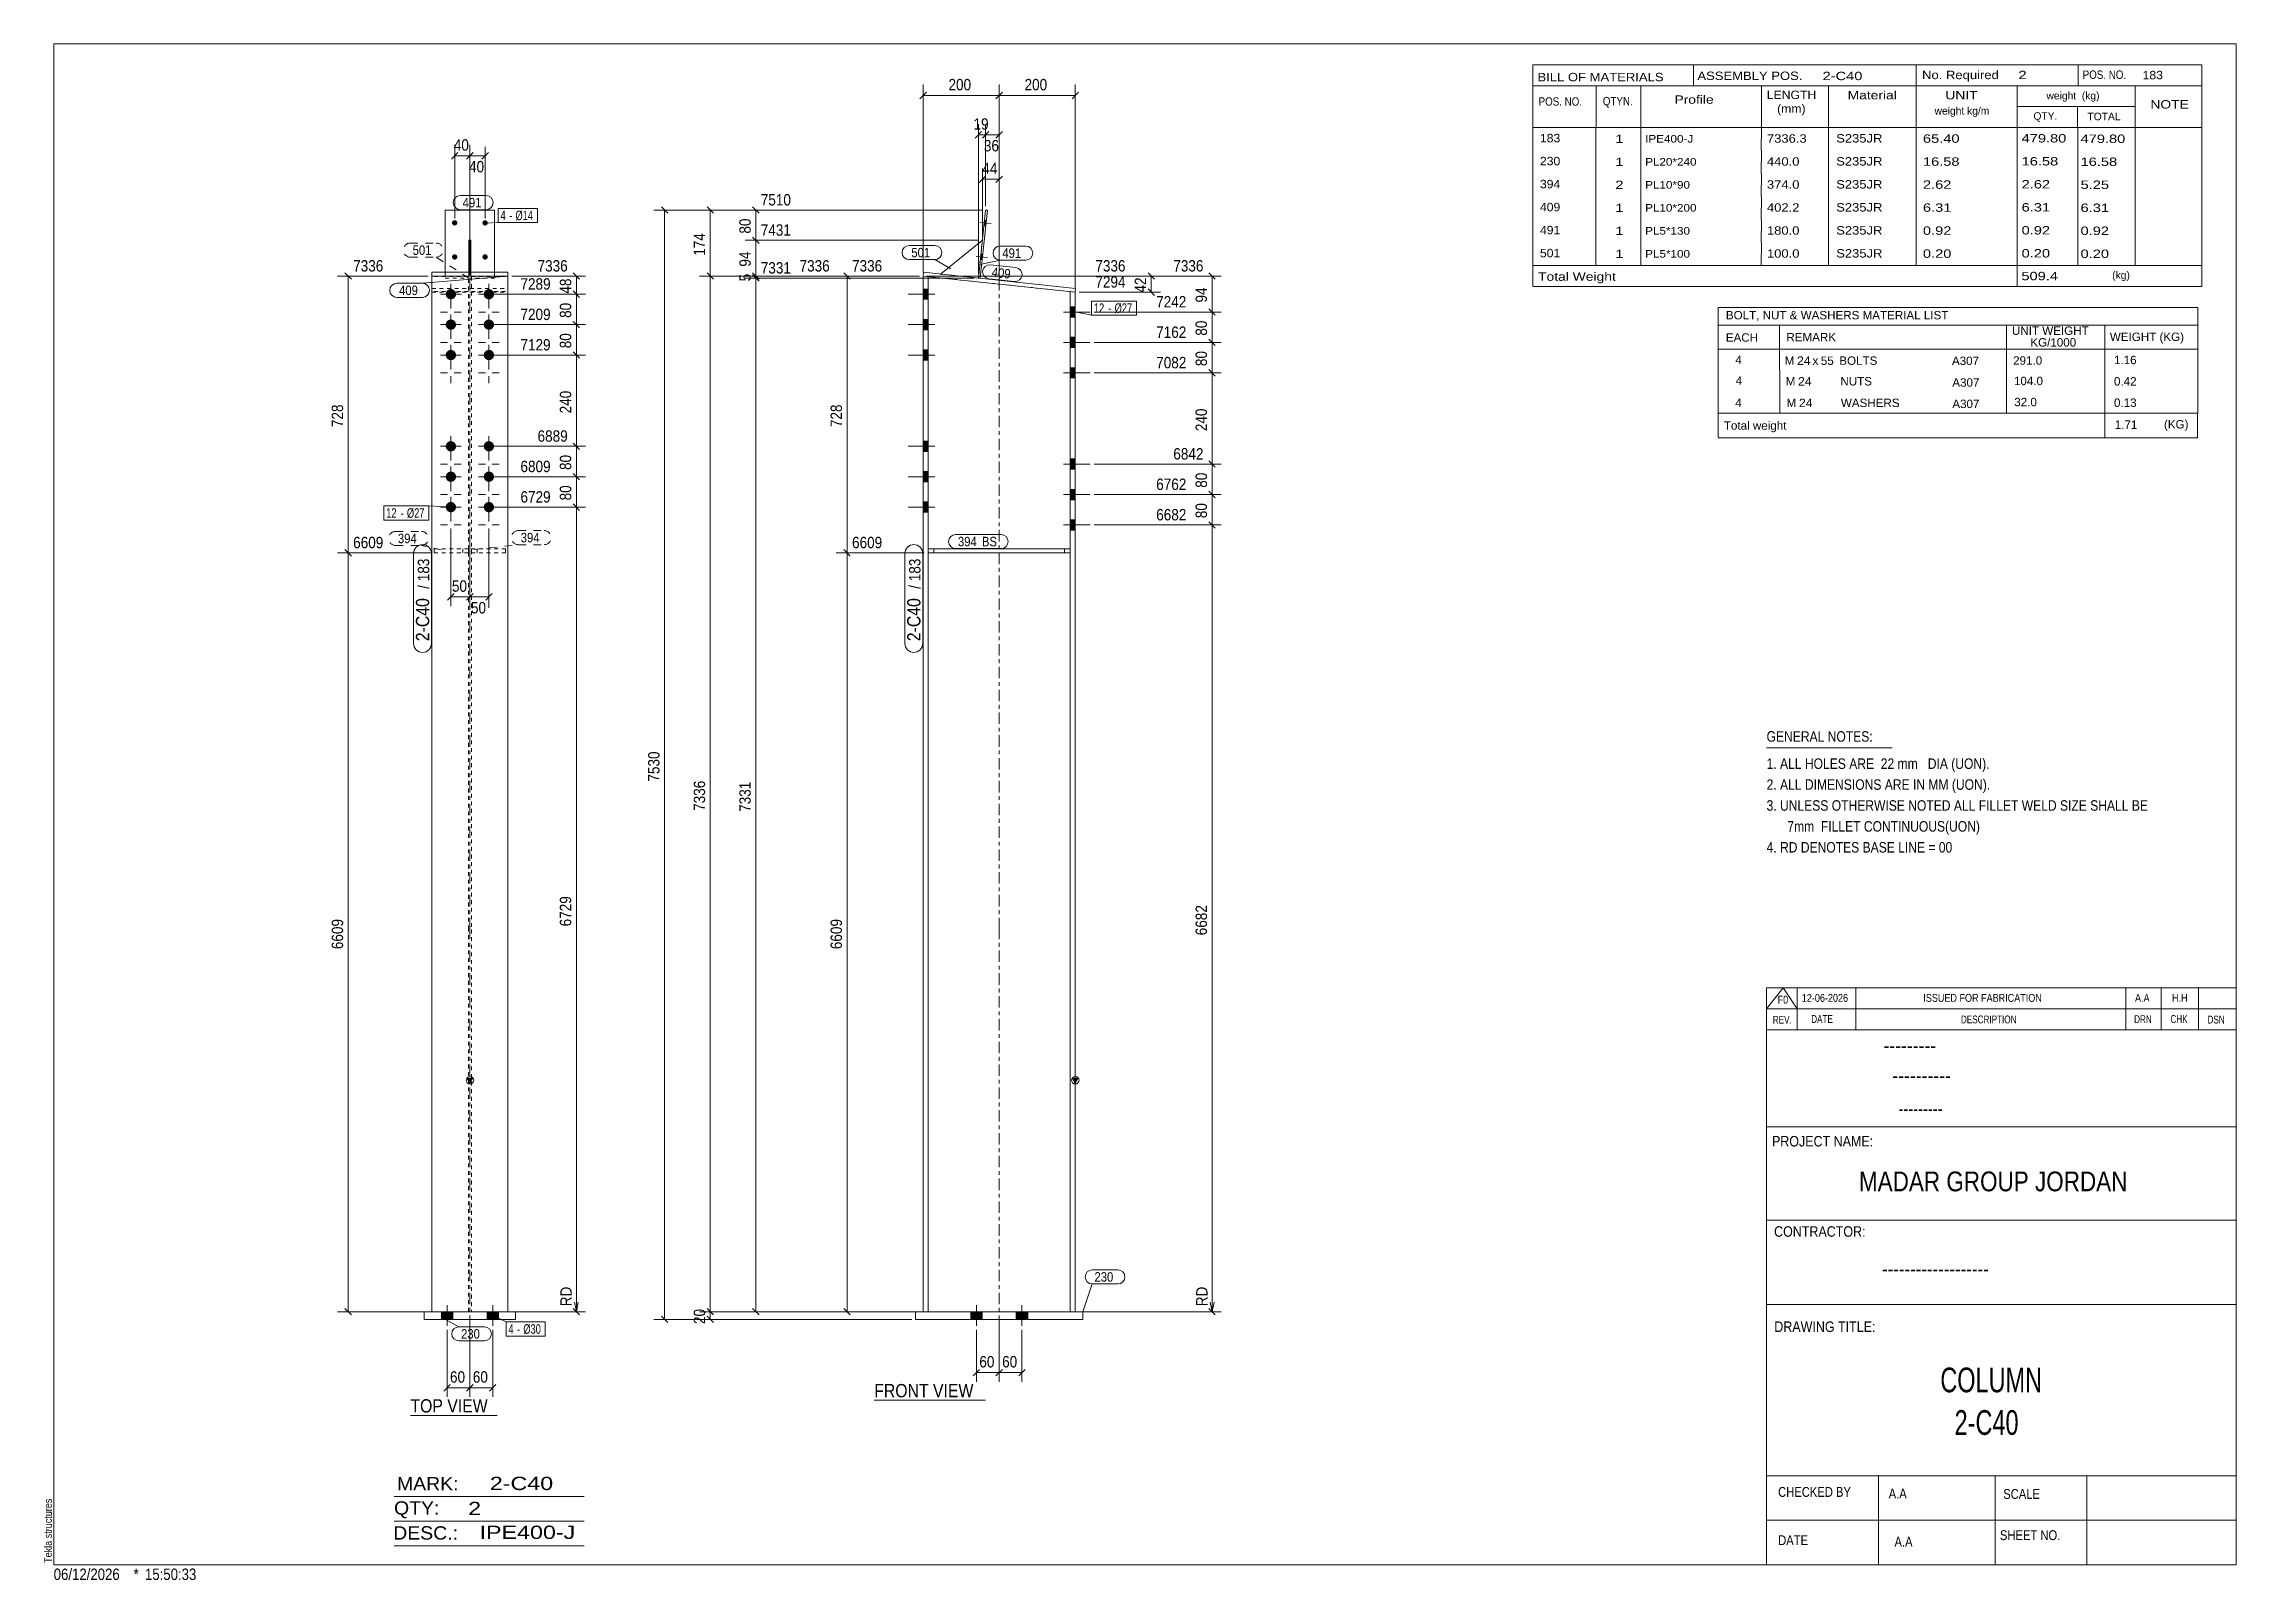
# Model space of a CAD drawing. Header units: millimetres. Extents: x 2 to 579, y 1 to 405.
import ezdxf

# ---------------------------------------------------------------- set-up
doc = ezdxf.new("R2010")
doc.units = ezdxf.units.MM
for name, pattern in [('XKITLINE00', [0]), ('XKITLINE01', [4, 1, -1, 1, -1]), ('XKITLINE02', [4, 2, -2]), ('XKITLINE03', [6, 3, -1, 1, -1])]:
    doc.linetypes.add(name, pattern=pattern)
for name, color, linetype, lineweight in [('Bolt', 3, 'Continuous', 0), ('BoltMark', 7, 'Continuous', 0), ('Dimensions', 7, 'Continuous', 0), ('DrawingSheet', 5, 'Continuous', 0), ('OtherObjectType', 7, 'Continuous', 0), ('Part', 2, 'Continuous', 0), ('PartMark', 7, 'Continuous', 0)]:
    doc.layers.add(name, color=color, linetype=linetype, lineweight=lineweight)
doc.styles.add('@ARIAL_UNICODE_MS_BOLD', font='ARIAL.TTF')
doc.styles.add('ARIAL', font='ARIAL.TTF')
doc.styles.add('ARIAL_NARROW', font='ARIALN.TTF')
doc.styles.add('COMIC_SANS_MS_BOLD', font='COMICBD.TTF')
doc.styles.add('SWIS721_EX_BT', font='ARIAL.TTF')
doc.styles.add('SWISSE', font='ARIAL.TTF')

# ---------------------------------------------------------------- blocks, each defined once
blk = doc.blocks.new('*A1')
at = {"layer": 'Bolt'}
for points in [[(273.66, 333.12), (272.36, 333.12), (272.36, 335.82), (273.66, 335.82)], [(273.66, 333.12), (272.36, 333.12), (272.36, 335.82), (273.66, 335.82)], [(273.66, 325.12), (272.36, 325.12), (272.36, 327.82), (273.66, 327.82)], [(273.66, 325.12), (272.36, 325.12), (272.36, 327.82), (273.66, 327.82)], [(273.66, 317.12), (272.36, 317.12), (272.36, 319.82), (273.66, 319.82)], [(273.66, 317.12), (272.36, 317.12), (272.36, 319.82), (273.66, 319.82)], [(273.66, 293.12), (272.36, 293.12), (272.36, 295.82), (273.66, 295.82)], [(273.66, 293.12), (272.36, 293.12), (272.36, 295.82), (273.66, 295.82)], [(273.66, 285.12), (272.36, 285.12), (272.36, 287.82), (273.66, 287.82)], [(273.66, 285.12), (272.36, 285.12), (272.36, 287.82), (273.66, 287.82)], [(273.66, 277.12), (272.36, 277.12), (272.36, 279.82), (273.66, 279.82)], [(273.66, 277.12), (272.36, 277.12), (272.36, 279.82), (273.66, 279.82)]]:
    blk.add_hatch(color=3, dxfattribs=at).paths.add_polyline_path(points, flags=17)
at = {"layer": 'Bolt', "color": 3, "linetype": 'XKITLINE00', "lineweight": 0}
for p, q in [((270.61, 334.47), (277.61, 334.47)), ((270.61, 334.47), (277.61, 334.47)), ((272.36, 335.82), (273.66, 335.82)), ((272.36, 335.82), (273.66, 335.82)), ((272.36, 333.12), (273.66, 333.12)), ((272.36, 333.12), (273.66, 333.12)), ((270.61, 326.47), (277.61, 326.47)), ((270.61, 326.47), (277.61, 326.47)), ((272.36, 327.82), (273.66, 327.82)), ((272.36, 327.82), (273.66, 327.82)), ((272.36, 325.12), (273.66, 325.12)), ((272.36, 325.12), (273.66, 325.12)), ((270.61, 318.47), (277.61, 318.47)), ((270.61, 318.47), (277.61, 318.47)), ((272.36, 319.82), (273.66, 319.82)), ((272.36, 319.82), (273.66, 319.82)), ((272.36, 317.12), (273.66, 317.12)), ((272.36, 317.12), (273.66, 317.12)), ((270.61, 294.47), (277.61, 294.47)), ((270.61, 294.47), (277.61, 294.47)), ((272.36, 295.82), (273.66, 295.82)), ((272.36, 295.82), (273.66, 295.82)), ((272.36, 293.12), (273.66, 293.12)), ((272.36, 293.12), (273.66, 293.12)), ((270.61, 286.47), (277.61, 286.47)), ((270.61, 286.47), (277.61, 286.47)), ((272.36, 287.82), (273.66, 287.82)), ((272.36, 287.82), (273.66, 287.82)), ((272.36, 285.12), (273.66, 285.12)), ((272.36, 285.12), (273.66, 285.12)), ((270.61, 278.47), (277.61, 278.47)), ((270.61, 278.47), (277.61, 278.47)), ((272.36, 279.82), (273.66, 279.82)), ((272.36, 279.82), (273.66, 279.82)), ((272.36, 277.12), (273.66, 277.12)), ((272.36, 277.12), (273.66, 277.12))]:
    blk.add_line(p, q, dxfattribs=at)
blk = doc.blocks.new('*A2')
at = {"layer": 'Bolt'}
for points in [[(234.96, 337.81), (233.66, 337.81), (233.66, 340.51), (234.96, 340.51)], [(234.96, 337.81), (233.66, 337.81), (233.66, 340.51), (234.96, 340.51)], [(234.96, 329.81), (233.66, 329.81), (233.66, 332.51), (234.96, 332.51)], [(234.96, 329.81), (233.66, 329.81), (233.66, 332.51), (234.96, 332.51)], [(234.96, 321.81), (233.66, 321.81), (233.66, 324.51), (234.96, 324.51)], [(234.96, 321.81), (233.66, 321.81), (233.66, 324.51), (234.96, 324.51)], [(234.96, 297.81), (233.66, 297.81), (233.66, 300.51), (234.96, 300.51)], [(234.96, 297.81), (233.66, 297.81), (233.66, 300.51), (234.96, 300.51)], [(234.96, 289.81), (233.66, 289.81), (233.66, 292.51), (234.96, 292.51)], [(234.96, 289.81), (233.66, 289.81), (233.66, 292.51), (234.96, 292.51)], [(234.96, 281.81), (233.66, 281.81), (233.66, 284.51), (234.96, 284.51)], [(234.96, 281.81), (233.66, 281.81), (233.66, 284.51), (234.96, 284.51)]]:
    blk.add_hatch(color=3, dxfattribs=at).paths.add_polyline_path(points, flags=17)
at = {"layer": 'Bolt', "color": 3, "linetype": 'XKITLINE00', "lineweight": 0}
for p, q in [((234.96, 340.51), (233.66, 340.51)), ((234.96, 340.51), (233.66, 340.51)), ((236.71, 339.16), (229.71, 339.16)), ((236.71, 339.16), (229.71, 339.16)), ((234.96, 337.81), (233.66, 337.81)), ((234.96, 337.81), (233.66, 337.81)), ((236.71, 331.16), (229.71, 331.16)), ((236.71, 331.16), (229.71, 331.16)), ((234.96, 332.51), (233.66, 332.51)), ((234.96, 332.51), (233.66, 332.51)), ((234.96, 329.81), (233.66, 329.81)), ((234.96, 329.81), (233.66, 329.81)), ((236.71, 323.16), (229.71, 323.16)), ((236.71, 323.16), (229.71, 323.16)), ((234.96, 324.51), (233.66, 324.51)), ((234.96, 324.51), (233.66, 324.51)), ((234.96, 321.81), (233.66, 321.81)), ((234.96, 321.81), (233.66, 321.81)), ((234.96, 300.51), (233.66, 300.51)), ((234.96, 300.51), (233.66, 300.51)), ((236.71, 299.16), (229.71, 299.16)), ((236.71, 299.16), (229.71, 299.16)), ((234.96, 297.81), (233.66, 297.81)), ((234.96, 297.81), (233.66, 297.81)), ((236.71, 291.16), (229.71, 291.16)), ((236.71, 291.16), (229.71, 291.16)), ((234.96, 292.51), (233.66, 292.51)), ((234.96, 292.51), (233.66, 292.51)), ((234.96, 289.81), (233.66, 289.81)), ((234.96, 289.81), (233.66, 289.81)), ((236.71, 283.16), (229.71, 283.16)), ((236.71, 283.16), (229.71, 283.16)), ((234.96, 284.51), (233.66, 284.51)), ((234.96, 284.51), (233.66, 284.51)), ((234.96, 281.81), (233.66, 281.81)), ((234.96, 281.81), (233.66, 281.81))]:
    blk.add_line(p, q, dxfattribs=at)
blk = doc.blocks.new('*A3')
at = {"layer": 'Bolt'}
for points in [[(249.16, 71.55), (249.16, 69.55), (246.16, 69.55), (246.16, 71.55)], [(249.16, 71.55), (249.16, 69.55), (246.16, 69.55), (246.16, 71.55)], [(261.16, 71.55), (261.16, 69.55), (258.16, 69.55), (258.16, 71.55)], [(261.16, 71.55), (261.16, 69.55), (258.16, 69.55), (258.16, 71.55)]]:
    blk.add_hatch(color=3, dxfattribs=at).paths.add_polyline_path(points, flags=17)
at = {"layer": 'Bolt', "color": 3, "linetype": 'XKITLINE00', "lineweight": 0}
for p, q in [((246.16, 71.55), (246.16, 69.55)), ((246.16, 71.55), (246.16, 69.55)), ((247.66, 73.3), (247.66, 67.8)), ((247.66, 73.3), (247.66, 67.8)), ((249.16, 71.55), (249.16, 69.55)), ((249.16, 71.55), (249.16, 69.55)), ((258.16, 71.55), (258.16, 69.55)), ((258.16, 71.55), (258.16, 69.55)), ((259.66, 73.3), (259.66, 67.8)), ((259.66, 73.3), (259.66, 67.8)), ((261.16, 71.55), (261.16, 69.55)), ((261.16, 71.55), (261.16, 69.55))]:
    blk.add_line(p, q, dxfattribs=at)
blk = doc.blocks.new('*A4')
at = {"layer": 'Bolt'}
for points in [[(249.79, 358.61), (250.29, 358.56), (250.14, 357.16), (249.65, 357.22)], [(249.79, 358.61), (250.29, 358.56), (250.14, 357.16), (249.65, 357.22)], [(248.85, 349.66), (249.35, 349.61), (249.2, 348.21), (248.7, 348.27)], [(248.85, 349.66), (249.35, 349.61), (249.2, 348.21), (248.7, 348.27)]]:
    blk.add_hatch(color=3, dxfattribs=at).paths.add_polyline_path(points, flags=17)
at = {"layer": 'Bolt', "color": 3, "linetype": 'XKITLINE00', "lineweight": 0}
for p, q in [((248.56, 358.04), (251.55, 357.72)), ((248.56, 358.04), (251.55, 357.72)), ((249.79, 358.61), (250.29, 358.56)), ((249.79, 358.61), (250.29, 358.56)), ((249.65, 357.22), (250.14, 357.16)), ((249.65, 357.22), (250.14, 357.16)), ((247.62, 349.08), (250.6, 348.77)), ((247.62, 349.08), (250.6, 348.77)), ((248.7, 348.27), (249.2, 348.21)), ((248.7, 348.27), (249.2, 348.21)), ((248.85, 349.66), (249.35, 349.61)), ((248.85, 349.66), (249.35, 349.61))]:
    blk.add_line(p, q, dxfattribs=at)
blk = doc.blocks.new('*A5')
at = {"layer": 'Part'}
blk.add_hatch(color=2, dxfattribs=at).paths.add_polyline_path([(272.86, 132.95), (274.46, 132.95), (273.66, 131.55)], flags=17)
at = {"layer": 'Part', "color": 7, "linetype": 'XKITLINE03', "lineweight": 0}
for p, q in [((253.66, 172.15), (253.66, 351.81)), ((253.66, 61.55), (253.66, 172.05))]:
    blk.add_line(p, q, dxfattribs=at)
at = {"layer": 'Part', "color": 2, "linetype": 'XKITLINE00', "lineweight": 0}
for p, q in [((234.96, 343.78), (233.66, 343.92)), ((233.66, 343.92), (233.66, 172.15)), ((234.96, 343.78), (234.96, 172.15)), ((272.36, 339.84), (272.36, 172.15)), ((273.66, 339.7), (272.36, 339.84)), ((273.66, 172.15), (273.66, 339.7)), ((233.66, 172.05), (233.66, 71.55)), ((234.96, 172.05), (234.96, 71.55)), ((272.36, 172.05), (272.36, 71.55)), ((273.66, 71.55), (273.66, 172.05)), ((273.66, 131.55), (272.86, 132.95)), ((272.86, 132.95), (274.46, 132.95)), ((274.46, 132.95), (273.66, 131.55))]:
    blk.add_line(p, q, dxfattribs=at)
at = {"layer": 'Part', "color": 7, "linetype": 'XKITLINE01', "lineweight": 0}
for p, q in [((272.36, 339.84), (234.96, 343.78)), ((273.66, 71.55), (233.66, 71.55))]:
    blk.add_line(p, q, dxfattribs=at)
at = {"layer": 'Part', "color": 2, "linetype": 'XKITLINE00', "lineweight": 0}
blk.add_circle((273.66, 132.45), 1, dxfattribs=at)
blk = doc.blocks.new('*A6')
at = {"layer": 'Part', "color": 2, "linetype": 'XKITLINE00', "lineweight": 0}
for p, q in [((275.66, 71.55), (231.66, 71.55)), ((231.66, 71.55), (231.66, 69.55)), ((275.66, 69.55), (231.66, 69.55)), ((275.66, 71.55), (275.66, 69.55))]:
    blk.add_line(p, q, dxfattribs=at)
blk = doc.blocks.new('*A7')
at = {"layer": 'Part', "color": 2, "linetype": 'XKITLINE00', "lineweight": 0}
for p, q in [((233.66, 343.92), (233.77, 344.91)), ((273.66, 339.7), (233.66, 343.92)), ((233.77, 344.91), (273.77, 340.7)), ((273.77, 340.7), (273.66, 339.7))]:
    blk.add_line(p, q, dxfattribs=at)
blk = doc.blocks.new('*A8')
at = {"layer": 'Part', "color": 7, "linetype": 'XKITLINE01', "lineweight": 0}
for p, q in [((234.96, 272.15), (272.36, 272.15)), ((234.96, 271.15), (234.96, 272.15)), ((234.96, 271.15), (272.36, 271.15)), ((236.46, 271.15), (236.46, 272.15)), ((270.86, 271.15), (270.86, 272.15)), ((272.36, 271.15), (272.36, 272.15))]:
    blk.add_line(p, q, dxfattribs=at)
blk = doc.blocks.new('*A9')
at = {"layer": 'Part', "color": 2, "linetype": 'XKITLINE00', "lineweight": 0}
for p, q in [((234.96, 272.15), (272.36, 272.15)), ((234.96, 271.15), (272.36, 271.15))]:
    blk.add_line(p, q, dxfattribs=at)
at = {"layer": 'Part', "color": 7, "linetype": 'XKITLINE01', "lineweight": 0}
for p, q in [((234.96, 271.15), (234.96, 272.15)), ((236.46, 271.15), (236.46, 272.15)), ((270.86, 271.15), (270.86, 272.15)), ((272.36, 272.15), (272.36, 271.15))]:
    blk.add_line(p, q, dxfattribs=at)
blk = doc.blocks.new('*A10')
at = {"layer": 'Part', "color": 2, "linetype": 'XKITLINE00', "lineweight": 0}
for p, q in [((248.19, 343.39), (250.08, 361.29)), ((248.68, 343.34), (250.57, 361.24)), ((250.08, 361.29), (250.57, 361.24))]:
    blk.add_line(p, q, dxfattribs=at)
at = {"layer": 'Part', "color": 7, "linetype": 'XKITLINE01', "lineweight": 0}
blk.add_line((248.19, 343.39), (248.68, 343.34), dxfattribs=at)
blk = doc.blocks.new('*A11')
at = {"layer": 'Part', "color": 2, "linetype": 'XKITLINE00', "lineweight": 0}
blk.add_line((249.24, 353.34), (238.24, 344.44), dxfattribs=at)
at = {"layer": 'Part', "color": 7, "linetype": 'XKITLINE01', "lineweight": 0}
for p, q in [((248.19, 343.39), (249.24, 353.34)), ((238.24, 344.44), (248.19, 343.39))]:
    blk.add_line(p, q, dxfattribs=at)
blk = doc.blocks.new('*A12')
at = {"layer": 'Bolt', "color": 3, "linetype": 'XKITLINE00', "lineweight": 0}
for p, q in [((106.75, 334.47), (108.55, 334.47)), ((109.45, 337.17), (109.45, 335.38)), ((112.15, 334.47), (110.35, 334.47)), ((116.75, 334.47), (118.55, 334.47)), ((119.45, 337.17), (119.45, 335.38)), ((122.15, 334.47), (120.35, 334.47)), ((109.45, 331.77), (109.45, 333.57)), ((109.45, 329.17), (109.45, 327.38)), ((119.45, 331.77), (119.45, 333.57)), ((119.45, 329.17), (119.45, 327.38)), ((106.75, 326.47), (108.55, 326.47)), ((109.45, 323.77), (109.45, 325.57)), ((112.15, 326.47), (110.35, 326.47)), ((116.75, 326.47), (118.55, 326.47)), ((119.45, 323.77), (119.45, 325.57)), ((122.15, 326.47), (120.35, 326.47)), ((106.75, 318.47), (108.55, 318.47)), ((109.45, 321.17), (109.45, 319.38)), ((109.45, 315.77), (109.45, 317.57)), ((112.15, 318.47), (110.35, 318.47)), ((116.75, 318.47), (118.55, 318.47)), ((119.45, 321.17), (119.45, 319.38)), ((119.45, 315.77), (119.45, 317.57)), ((122.15, 318.47), (120.35, 318.47)), ((106.75, 294.47), (108.55, 294.47)), ((109.45, 297.17), (109.45, 295.38)), ((112.15, 294.47), (110.35, 294.47)), ((116.75, 294.47), (118.55, 294.47)), ((119.45, 297.17), (119.45, 295.38)), ((122.15, 294.47), (120.35, 294.47)), ((109.45, 291.77), (109.45, 293.57)), ((109.45, 289.17), (109.45, 287.38)), ((119.45, 291.77), (119.45, 293.57)), ((119.45, 289.17), (119.45, 287.38)), ((106.75, 286.47), (108.55, 286.47)), ((109.45, 283.77), (109.45, 285.57)), ((112.15, 286.47), (110.35, 286.47)), ((116.75, 286.47), (118.55, 286.47)), ((119.45, 283.77), (119.45, 285.57)), ((122.15, 286.47), (120.35, 286.47)), ((106.75, 278.47), (108.55, 278.47)), ((109.45, 281.17), (109.45, 279.38)), ((109.45, 275.77), (109.45, 277.57)), ((112.15, 278.47), (110.35, 278.47)), ((116.75, 278.47), (118.55, 278.47)), ((119.45, 281.17), (119.45, 279.38)), ((119.45, 275.77), (119.45, 277.57)), ((122.15, 278.47), (120.35, 278.47))]:
    blk.add_line(p, q, dxfattribs=at)
blk = doc.blocks.new('*A13')
at = {"layer": 'Bolt'}
for points in [[(108.1, 339.19), (108.1, 339.22), (108.1, 339.26), (108.11, 339.29), (108.11, 339.32), (108.11, 339.36), (108.12, 339.39), (108.13, 339.42), (108.13, 339.45), (108.14, 339.49), (108.15, 339.52), (108.16, 339.55), (108.17, 339.58), (108.18, 339.61), (108.19, 339.64), (108.2, 339.67), (108.22, 339.7), (108.23, 339.74), (108.24, 339.76), (108.26, 339.79), (108.28, 339.82), (108.29, 339.85), (108.31, 339.88), (108.33, 339.91), (108.35, 339.94), (108.37, 339.96), (108.39, 339.99), (108.41, 340.01), (108.43, 340.04), (108.45, 340.06), (108.47, 340.09), (108.5, 340.11), (108.52, 340.14), (108.54, 340.16), (108.57, 340.18), (108.59, 340.2), (108.62, 340.22), (108.65, 340.24), (108.67, 340.26), (108.7, 340.28), (108.73, 340.3), (108.76, 340.32), (108.78, 340.33), (108.81, 340.35), (108.84, 340.36), (108.87, 340.38), (108.9, 340.39), (108.93, 340.41), (108.96, 340.42), (109, 340.43), (109.03, 340.44), (109.06, 340.45), (109.09, 340.46), (109.12, 340.47), (109.15, 340.48), (109.19, 340.48), (109.22, 340.49), (109.25, 340.49), (109.28, 340.5), (109.32, 340.5), (109.35, 340.5), (109.38, 340.51), (109.42, 340.51), (109.45, 340.51), (109.48, 340.51), (109.52, 340.51), (109.55, 340.5), (109.58, 340.5), (109.62, 340.5), (109.65, 340.49), (109.68, 340.49), (109.71, 340.48), (109.75, 340.48), (109.78, 340.47), (109.81, 340.46), (109.84, 340.45), (109.87, 340.44), (109.9, 340.43), (109.94, 340.42), (109.97, 340.41), (110, 340.39), (110.03, 340.38), (110.06, 340.36), (110.09, 340.35), (110.12, 340.33), (110.14, 340.32), (110.17, 340.3), (110.2, 340.28), (110.23, 340.26), (110.25, 340.24), (110.28, 340.22), (110.31, 340.2), (110.33, 340.18), (110.36, 340.16), (110.38, 340.14), (110.4, 340.11), (110.43, 340.09), (110.45, 340.06), (110.47, 340.04), (110.49, 340.01), (110.51, 339.99), (110.53, 339.96), (110.55, 339.94), (110.57, 339.91), (110.59, 339.88), (110.61, 339.85), (110.62, 339.82), (110.64, 339.79), (110.66, 339.76), (110.67, 339.74), (110.68, 339.7), (110.7, 339.67), (110.71, 339.64), (110.72, 339.61), (110.73, 339.58), (110.74, 339.55), (110.75, 339.52), (110.76, 339.49), (110.77, 339.45), (110.77, 339.42), (110.78, 339.39), (110.79, 339.36), (110.79, 339.32), (110.79, 339.29), (110.8, 339.26), (110.8, 339.22), (110.8, 339.19), (110.8, 339.16), (110.8, 339.12), (110.8, 339.09), (110.8, 339.06), (110.79, 339.03), (110.79, 338.99), (110.79, 338.96), (110.78, 338.93), (110.77, 338.89), (110.77, 338.86), (110.76, 338.83), (110.75, 338.8), (110.74, 338.77), (110.73, 338.73), (110.72, 338.7), (110.71, 338.67), (110.7, 338.64), (110.68, 338.61), (110.67, 338.58), (110.66, 338.55), (110.64, 338.52), (110.62, 338.49), (110.61, 338.46), (110.59, 338.44), (110.57, 338.41), (110.55, 338.38), (110.53, 338.35), (110.51, 338.33), (110.49, 338.3), (110.47, 338.28), (110.45, 338.25), (110.43, 338.23), (110.4, 338.2), (110.38, 338.18), (110.36, 338.16), (110.33, 338.14), (110.31, 338.11), (110.28, 338.09), (110.25, 338.07), (110.23, 338.05), (110.2, 338.04), (110.17, 338.02), (110.14, 338), (110.12, 337.98), (110.09, 337.97), (110.06, 337.95), (110.03, 337.94), (110, 337.92), (109.97, 337.91), (109.94, 337.9), (109.9, 337.89), (109.87, 337.88), (109.84, 337.87), (109.81, 337.86), (109.78, 337.85), (109.75, 337.84), (109.71, 337.83), (109.68, 337.83), (109.65, 337.82), (109.62, 337.82), (109.58, 337.81), (109.55, 337.81), (109.52, 337.81), (109.48, 337.81), (109.45, 337.81), (109.42, 337.81), (109.38, 337.81), (109.35, 337.81), (109.32, 337.81), (109.28, 337.82), (109.25, 337.82), (109.22, 337.83), (109.19, 337.83), (109.15, 337.84), (109.12, 337.85), (109.09, 337.86), (109.06, 337.87), (109.03, 337.88), (109, 337.89), (108.96, 337.9), (108.93, 337.91), (108.9, 337.92), (108.87, 337.94), (108.84, 337.95), (108.81, 337.97), (108.78, 337.98), (108.76, 338), (108.73, 338.02), (108.7, 338.04), (108.67, 338.05), (108.65, 338.07), (108.62, 338.09), (108.59, 338.11), (108.57, 338.14), (108.54, 338.16), (108.52, 338.18), (108.5, 338.2), (108.47, 338.23), (108.45, 338.25), (108.43, 338.28), (108.41, 338.3), (108.39, 338.33), (108.37, 338.35), (108.35, 338.38), (108.33, 338.41), (108.31, 338.44), (108.29, 338.46), (108.28, 338.49), (108.26, 338.52), (108.24, 338.55), (108.23, 338.58), (108.22, 338.61), (108.2, 338.64), (108.19, 338.67), (108.18, 338.7), (108.17, 338.73), (108.16, 338.77), (108.15, 338.8), (108.14, 338.83), (108.13, 338.86), (108.13, 338.89), (108.12, 338.93), (108.11, 338.96), (108.11, 338.99), (108.11, 339.03), (108.1, 339.06), (108.1, 339.09), (108.1, 339.12), (108.1, 339.16)], [(118.1, 339.19), (118.1, 339.22), (118.1, 339.26), (118.11, 339.29), (118.11, 339.32), (118.11, 339.36), (118.12, 339.39), (118.13, 339.42), (118.13, 339.45), (118.14, 339.49), (118.15, 339.52), (118.16, 339.55), (118.17, 339.58), (118.18, 339.61), (118.19, 339.64), (118.2, 339.67), (118.22, 339.7), (118.23, 339.74), (118.24, 339.76), (118.26, 339.79), (118.28, 339.82), (118.29, 339.85), (118.31, 339.88), (118.33, 339.91), (118.35, 339.94), (118.37, 339.96), (118.39, 339.99), (118.41, 340.01), (118.43, 340.04), (118.45, 340.06), (118.47, 340.09), (118.5, 340.11), (118.52, 340.14), (118.54, 340.16), (118.57, 340.18), (118.59, 340.2), (118.62, 340.22), (118.65, 340.24), (118.67, 340.26), (118.7, 340.28), (118.73, 340.3), (118.76, 340.32), (118.78, 340.33), (118.81, 340.35), (118.84, 340.36), (118.87, 340.38), (118.9, 340.39), (118.93, 340.41), (118.96, 340.42), (119, 340.43), (119.03, 340.44), (119.06, 340.45), (119.09, 340.46), (119.12, 340.47), (119.15, 340.48), (119.19, 340.48), (119.22, 340.49), (119.25, 340.49), (119.28, 340.5), (119.32, 340.5), (119.35, 340.5), (119.38, 340.51), (119.42, 340.51), (119.45, 340.51), (119.48, 340.51), (119.52, 340.51), (119.55, 340.5), (119.58, 340.5), (119.62, 340.5), (119.65, 340.49), (119.68, 340.49), (119.71, 340.48), (119.75, 340.48), (119.78, 340.47), (119.81, 340.46), (119.84, 340.45), (119.87, 340.44), (119.9, 340.43), (119.94, 340.42), (119.97, 340.41), (120, 340.39), (120.03, 340.38), (120.06, 340.36), (120.09, 340.35), (120.12, 340.33), (120.14, 340.32), (120.17, 340.3), (120.2, 340.28), (120.23, 340.26), (120.25, 340.24), (120.28, 340.22), (120.31, 340.2), (120.33, 340.18), (120.36, 340.16), (120.38, 340.14), (120.4, 340.11), (120.43, 340.09), (120.45, 340.06), (120.47, 340.04), (120.49, 340.01), (120.51, 339.99), (120.53, 339.96), (120.55, 339.94), (120.57, 339.91), (120.59, 339.88), (120.61, 339.85), (120.62, 339.82), (120.64, 339.79), (120.66, 339.76), (120.67, 339.74), (120.68, 339.7), (120.7, 339.67), (120.71, 339.64), (120.72, 339.61), (120.73, 339.58), (120.74, 339.55), (120.75, 339.52), (120.76, 339.49), (120.77, 339.45), (120.77, 339.42), (120.78, 339.39), (120.79, 339.36), (120.79, 339.32), (120.79, 339.29), (120.8, 339.26), (120.8, 339.22), (120.8, 339.19), (120.8, 339.16), (120.8, 339.12), (120.8, 339.09), (120.8, 339.06), (120.79, 339.03), (120.79, 338.99), (120.79, 338.96), (120.78, 338.93), (120.77, 338.89), (120.77, 338.86), (120.76, 338.83), (120.75, 338.8), (120.74, 338.77), (120.73, 338.73), (120.72, 338.7), (120.71, 338.67), (120.7, 338.64), (120.68, 338.61), (120.67, 338.58), (120.66, 338.55), (120.64, 338.52), (120.62, 338.49), (120.61, 338.46), (120.59, 338.44), (120.57, 338.41), (120.55, 338.38), (120.53, 338.35), (120.51, 338.33), (120.49, 338.3), (120.47, 338.28), (120.45, 338.25), (120.43, 338.23), (120.4, 338.2), (120.38, 338.18), (120.36, 338.16), (120.33, 338.14), (120.31, 338.11), (120.28, 338.09), (120.25, 338.07), (120.23, 338.05), (120.2, 338.04), (120.17, 338.02), (120.14, 338), (120.12, 337.98), (120.09, 337.97), (120.06, 337.95), (120.03, 337.94), (120, 337.92), (119.97, 337.91), (119.94, 337.9), (119.9, 337.89), (119.87, 337.88), (119.84, 337.87), (119.81, 337.86), (119.78, 337.85), (119.75, 337.84), (119.71, 337.83), (119.68, 337.83), (119.65, 337.82), (119.62, 337.82), (119.58, 337.81), (119.55, 337.81), (119.52, 337.81), (119.48, 337.81), (119.45, 337.81), (119.42, 337.81), (119.38, 337.81), (119.35, 337.81), (119.32, 337.81), (119.28, 337.82), (119.25, 337.82), (119.22, 337.83), (119.19, 337.83), (119.15, 337.84), (119.12, 337.85), (119.09, 337.86), (119.06, 337.87), (119.03, 337.88), (119, 337.89), (118.96, 337.9), (118.93, 337.91), (118.9, 337.92), (118.87, 337.94), (118.84, 337.95), (118.81, 337.97), (118.78, 337.98), (118.76, 338), (118.73, 338.02), (118.7, 338.04), (118.67, 338.05), (118.65, 338.07), (118.62, 338.09), (118.59, 338.11), (118.57, 338.14), (118.54, 338.16), (118.52, 338.18), (118.5, 338.2), (118.47, 338.23), (118.45, 338.25), (118.43, 338.28), (118.41, 338.3), (118.39, 338.33), (118.37, 338.35), (118.35, 338.38), (118.33, 338.41), (118.31, 338.44), (118.29, 338.46), (118.28, 338.49), (118.26, 338.52), (118.24, 338.55), (118.23, 338.58), (118.22, 338.61), (118.2, 338.64), (118.19, 338.67), (118.18, 338.7), (118.17, 338.73), (118.16, 338.77), (118.15, 338.8), (118.14, 338.83), (118.13, 338.86), (118.13, 338.89), (118.12, 338.93), (118.11, 338.96), (118.11, 338.99), (118.11, 339.03), (118.1, 339.06), (118.1, 339.09), (118.1, 339.12), (118.1, 339.16)], [(108.1, 331.19), (108.1, 331.22), (108.1, 331.26), (108.11, 331.29), (108.11, 331.32), (108.11, 331.36), (108.12, 331.39), (108.13, 331.42), (108.13, 331.45), (108.14, 331.49), (108.15, 331.52), (108.16, 331.55), (108.17, 331.58), (108.18, 331.61), (108.19, 331.64), (108.2, 331.67), (108.22, 331.7), (108.23, 331.74), (108.24, 331.76), (108.26, 331.79), (108.28, 331.82), (108.29, 331.85), (108.31, 331.88), (108.33, 331.91), (108.35, 331.94), (108.37, 331.96), (108.39, 331.99), (108.41, 332.01), (108.43, 332.04), (108.45, 332.06), (108.47, 332.09), (108.5, 332.11), (108.52, 332.14), (108.54, 332.16), (108.57, 332.18), (108.59, 332.2), (108.62, 332.22), (108.65, 332.24), (108.67, 332.26), (108.7, 332.28), (108.73, 332.3), (108.76, 332.32), (108.78, 332.33), (108.81, 332.35), (108.84, 332.36), (108.87, 332.38), (108.9, 332.39), (108.93, 332.41), (108.96, 332.42), (109, 332.43), (109.03, 332.44), (109.06, 332.45), (109.09, 332.46), (109.12, 332.47), (109.15, 332.48), (109.19, 332.48), (109.22, 332.49), (109.25, 332.49), (109.28, 332.5), (109.32, 332.5), (109.35, 332.5), (109.38, 332.51), (109.42, 332.51), (109.45, 332.51), (109.48, 332.51), (109.52, 332.51), (109.55, 332.5), (109.58, 332.5), (109.62, 332.5), (109.65, 332.49), (109.68, 332.49), (109.71, 332.48), (109.75, 332.48), (109.78, 332.47), (109.81, 332.46), (109.84, 332.45), (109.87, 332.44), (109.9, 332.43), (109.94, 332.42), (109.97, 332.41), (110, 332.39), (110.03, 332.38), (110.06, 332.36), (110.09, 332.35), (110.12, 332.33), (110.14, 332.32), (110.17, 332.3), (110.2, 332.28), (110.23, 332.26), (110.25, 332.24), (110.28, 332.22), (110.31, 332.2), (110.33, 332.18), (110.36, 332.16), (110.38, 332.14), (110.4, 332.11), (110.43, 332.09), (110.45, 332.06), (110.47, 332.04), (110.49, 332.01), (110.51, 331.99), (110.53, 331.96), (110.55, 331.94), (110.57, 331.91), (110.59, 331.88), (110.61, 331.85), (110.62, 331.82), (110.64, 331.79), (110.66, 331.76), (110.67, 331.74), (110.68, 331.7), (110.7, 331.67), (110.71, 331.64), (110.72, 331.61), (110.73, 331.58), (110.74, 331.55), (110.75, 331.52), (110.76, 331.49), (110.77, 331.45), (110.77, 331.42), (110.78, 331.39), (110.79, 331.36), (110.79, 331.32), (110.79, 331.29), (110.8, 331.26), (110.8, 331.22), (110.8, 331.19), (110.8, 331.16), (110.8, 331.12), (110.8, 331.09), (110.8, 331.06), (110.79, 331.03), (110.79, 330.99), (110.79, 330.96), (110.78, 330.93), (110.77, 330.89), (110.77, 330.86), (110.76, 330.83), (110.75, 330.8), (110.74, 330.77), (110.73, 330.73), (110.72, 330.7), (110.71, 330.67), (110.7, 330.64), (110.68, 330.61), (110.67, 330.58), (110.66, 330.55), (110.64, 330.52), (110.62, 330.49), (110.61, 330.46), (110.59, 330.44), (110.57, 330.41), (110.55, 330.38), (110.53, 330.35), (110.51, 330.33), (110.49, 330.3), (110.47, 330.28), (110.45, 330.25), (110.43, 330.23), (110.4, 330.2), (110.38, 330.18), (110.36, 330.16), (110.33, 330.14), (110.31, 330.11), (110.28, 330.09), (110.25, 330.07), (110.23, 330.05), (110.2, 330.04), (110.17, 330.02), (110.14, 330), (110.12, 329.98), (110.09, 329.97), (110.06, 329.95), (110.03, 329.94), (110, 329.92), (109.97, 329.91), (109.94, 329.9), (109.9, 329.89), (109.87, 329.88), (109.84, 329.87), (109.81, 329.86), (109.78, 329.85), (109.75, 329.84), (109.71, 329.83), (109.68, 329.83), (109.65, 329.82), (109.62, 329.82), (109.58, 329.81), (109.55, 329.81), (109.52, 329.81), (109.48, 329.81), (109.45, 329.81), (109.42, 329.81), (109.38, 329.81), (109.35, 329.81), (109.32, 329.81), (109.28, 329.82), (109.25, 329.82), (109.22, 329.83), (109.19, 329.83), (109.15, 329.84), (109.12, 329.85), (109.09, 329.86), (109.06, 329.87), (109.03, 329.88), (109, 329.89), (108.96, 329.9), (108.93, 329.91), (108.9, 329.92), (108.87, 329.94), (108.84, 329.95), (108.81, 329.97), (108.78, 329.98), (108.76, 330), (108.73, 330.02), (108.7, 330.04), (108.67, 330.05), (108.65, 330.07), (108.62, 330.09), (108.59, 330.11), (108.57, 330.14), (108.54, 330.16), (108.52, 330.18), (108.5, 330.2), (108.47, 330.23), (108.45, 330.25), (108.43, 330.28), (108.41, 330.3), (108.39, 330.33), (108.37, 330.35), (108.35, 330.38), (108.33, 330.41), (108.31, 330.44), (108.29, 330.46), (108.28, 330.49), (108.26, 330.52), (108.24, 330.55), (108.23, 330.58), (108.22, 330.61), (108.2, 330.64), (108.19, 330.67), (108.18, 330.7), (108.17, 330.73), (108.16, 330.77), (108.15, 330.8), (108.14, 330.83), (108.13, 330.86), (108.13, 330.89), (108.12, 330.93), (108.11, 330.96), (108.11, 330.99), (108.11, 331.03), (108.1, 331.06), (108.1, 331.09), (108.1, 331.12), (108.1, 331.16)], [(118.1, 331.19), (118.1, 331.22), (118.1, 331.26), (118.11, 331.29), (118.11, 331.32), (118.11, 331.36), (118.12, 331.39), (118.13, 331.42), (118.13, 331.45), (118.14, 331.49), (118.15, 331.52), (118.16, 331.55), (118.17, 331.58), (118.18, 331.61), (118.19, 331.64), (118.2, 331.67), (118.22, 331.7), (118.23, 331.74), (118.24, 331.76), (118.26, 331.79), (118.28, 331.82), (118.29, 331.85), (118.31, 331.88), (118.33, 331.91), (118.35, 331.94), (118.37, 331.96), (118.39, 331.99), (118.41, 332.01), (118.43, 332.04), (118.45, 332.06), (118.47, 332.09), (118.5, 332.11), (118.52, 332.14), (118.54, 332.16), (118.57, 332.18), (118.59, 332.2), (118.62, 332.22), (118.65, 332.24), (118.67, 332.26), (118.7, 332.28), (118.73, 332.3), (118.76, 332.32), (118.78, 332.33), (118.81, 332.35), (118.84, 332.36), (118.87, 332.38), (118.9, 332.39), (118.93, 332.41), (118.96, 332.42), (119, 332.43), (119.03, 332.44), (119.06, 332.45), (119.09, 332.46), (119.12, 332.47), (119.15, 332.48), (119.19, 332.48), (119.22, 332.49), (119.25, 332.49), (119.28, 332.5), (119.32, 332.5), (119.35, 332.5), (119.38, 332.51), (119.42, 332.51), (119.45, 332.51), (119.48, 332.51), (119.52, 332.51), (119.55, 332.5), (119.58, 332.5), (119.62, 332.5), (119.65, 332.49), (119.68, 332.49), (119.71, 332.48), (119.75, 332.48), (119.78, 332.47), (119.81, 332.46), (119.84, 332.45), (119.87, 332.44), (119.9, 332.43), (119.94, 332.42), (119.97, 332.41), (120, 332.39), (120.03, 332.38), (120.06, 332.36), (120.09, 332.35), (120.12, 332.33), (120.14, 332.32), (120.17, 332.3), (120.2, 332.28), (120.23, 332.26), (120.25, 332.24), (120.28, 332.22), (120.31, 332.2), (120.33, 332.18), (120.36, 332.16), (120.38, 332.14), (120.4, 332.11), (120.43, 332.09), (120.45, 332.06), (120.47, 332.04), (120.49, 332.01), (120.51, 331.99), (120.53, 331.96), (120.55, 331.94), (120.57, 331.91), (120.59, 331.88), (120.61, 331.85), (120.62, 331.82), (120.64, 331.79), (120.66, 331.76), (120.67, 331.74), (120.68, 331.7), (120.7, 331.67), (120.71, 331.64), (120.72, 331.61), (120.73, 331.58), (120.74, 331.55), (120.75, 331.52), (120.76, 331.49), (120.77, 331.45), (120.77, 331.42), (120.78, 331.39), (120.79, 331.36), (120.79, 331.32), (120.79, 331.29), (120.8, 331.26), (120.8, 331.22), (120.8, 331.19), (120.8, 331.16), (120.8, 331.12), (120.8, 331.09), (120.8, 331.06), (120.79, 331.03), (120.79, 330.99), (120.79, 330.96), (120.78, 330.93), (120.77, 330.89), (120.77, 330.86), (120.76, 330.83), (120.75, 330.8), (120.74, 330.77), (120.73, 330.73), (120.72, 330.7), (120.71, 330.67), (120.7, 330.64), (120.68, 330.61), (120.67, 330.58), (120.66, 330.55), (120.64, 330.52), (120.62, 330.49), (120.61, 330.46), (120.59, 330.44), (120.57, 330.41), (120.55, 330.38), (120.53, 330.35), (120.51, 330.33), (120.49, 330.3), (120.47, 330.28), (120.45, 330.25), (120.43, 330.23), (120.4, 330.2), (120.38, 330.18), (120.36, 330.16), (120.33, 330.14), (120.31, 330.11), (120.28, 330.09), (120.25, 330.07), (120.23, 330.05), (120.2, 330.04), (120.17, 330.02), (120.14, 330), (120.12, 329.98), (120.09, 329.97), (120.06, 329.95), (120.03, 329.94), (120, 329.92), (119.97, 329.91), (119.94, 329.9), (119.9, 329.89), (119.87, 329.88), (119.84, 329.87), (119.81, 329.86), (119.78, 329.85), (119.75, 329.84), (119.71, 329.83), (119.68, 329.83), (119.65, 329.82), (119.62, 329.82), (119.58, 329.81), (119.55, 329.81), (119.52, 329.81), (119.48, 329.81), (119.45, 329.81), (119.42, 329.81), (119.38, 329.81), (119.35, 329.81), (119.32, 329.81), (119.28, 329.82), (119.25, 329.82), (119.22, 329.83), (119.19, 329.83), (119.15, 329.84), (119.12, 329.85), (119.09, 329.86), (119.06, 329.87), (119.03, 329.88), (119, 329.89), (118.96, 329.9), (118.93, 329.91), (118.9, 329.92), (118.87, 329.94), (118.84, 329.95), (118.81, 329.97), (118.78, 329.98), (118.76, 330), (118.73, 330.02), (118.7, 330.04), (118.67, 330.05), (118.65, 330.07), (118.62, 330.09), (118.59, 330.11), (118.57, 330.14), (118.54, 330.16), (118.52, 330.18), (118.5, 330.2), (118.47, 330.23), (118.45, 330.25), (118.43, 330.28), (118.41, 330.3), (118.39, 330.33), (118.37, 330.35), (118.35, 330.38), (118.33, 330.41), (118.31, 330.44), (118.29, 330.46), (118.28, 330.49), (118.26, 330.52), (118.24, 330.55), (118.23, 330.58), (118.22, 330.61), (118.2, 330.64), (118.19, 330.67), (118.18, 330.7), (118.17, 330.73), (118.16, 330.77), (118.15, 330.8), (118.14, 330.83), (118.13, 330.86), (118.13, 330.89), (118.12, 330.93), (118.11, 330.96), (118.11, 330.99), (118.11, 331.03), (118.1, 331.06), (118.1, 331.09), (118.1, 331.12), (118.1, 331.16)], [(108.1, 323.19), (108.1, 323.22), (108.1, 323.26), (108.11, 323.29), (108.11, 323.32), (108.11, 323.36), (108.12, 323.39), (108.13, 323.42), (108.13, 323.45), (108.14, 323.49), (108.15, 323.52), (108.16, 323.55), (108.17, 323.58), (108.18, 323.61), (108.19, 323.64), (108.2, 323.67), (108.22, 323.7), (108.23, 323.74), (108.24, 323.76), (108.26, 323.79), (108.28, 323.82), (108.29, 323.85), (108.31, 323.88), (108.33, 323.91), (108.35, 323.94), (108.37, 323.96), (108.39, 323.99), (108.41, 324.01), (108.43, 324.04), (108.45, 324.06), (108.47, 324.09), (108.5, 324.11), (108.52, 324.14), (108.54, 324.16), (108.57, 324.18), (108.59, 324.2), (108.62, 324.22), (108.65, 324.24), (108.67, 324.26), (108.7, 324.28), (108.73, 324.3), (108.76, 324.32), (108.78, 324.33), (108.81, 324.35), (108.84, 324.36), (108.87, 324.38), (108.9, 324.39), (108.93, 324.41), (108.96, 324.42), (109, 324.43), (109.03, 324.44), (109.06, 324.45), (109.09, 324.46), (109.12, 324.47), (109.15, 324.48), (109.19, 324.48), (109.22, 324.49), (109.25, 324.49), (109.28, 324.5), (109.32, 324.5), (109.35, 324.5), (109.38, 324.51), (109.42, 324.51), (109.45, 324.51), (109.48, 324.51), (109.52, 324.51), (109.55, 324.5), (109.58, 324.5), (109.62, 324.5), (109.65, 324.49), (109.68, 324.49), (109.71, 324.48), (109.75, 324.48), (109.78, 324.47), (109.81, 324.46), (109.84, 324.45), (109.87, 324.44), (109.9, 324.43), (109.94, 324.42), (109.97, 324.41), (110, 324.39), (110.03, 324.38), (110.06, 324.36), (110.09, 324.35), (110.12, 324.33), (110.14, 324.32), (110.17, 324.3), (110.2, 324.28), (110.23, 324.26), (110.25, 324.24), (110.28, 324.22), (110.31, 324.2), (110.33, 324.18), (110.36, 324.16), (110.38, 324.14), (110.4, 324.11), (110.43, 324.09), (110.45, 324.06), (110.47, 324.04), (110.49, 324.01), (110.51, 323.99), (110.53, 323.96), (110.55, 323.94), (110.57, 323.91), (110.59, 323.88), (110.61, 323.85), (110.62, 323.82), (110.64, 323.79), (110.66, 323.76), (110.67, 323.74), (110.68, 323.7), (110.7, 323.67), (110.71, 323.64), (110.72, 323.61), (110.73, 323.58), (110.74, 323.55), (110.75, 323.52), (110.76, 323.49), (110.77, 323.45), (110.77, 323.42), (110.78, 323.39), (110.79, 323.36), (110.79, 323.32), (110.79, 323.29), (110.8, 323.26), (110.8, 323.22), (110.8, 323.19), (110.8, 323.16), (110.8, 323.12), (110.8, 323.09), (110.8, 323.06), (110.79, 323.03), (110.79, 322.99), (110.79, 322.96), (110.78, 322.93), (110.77, 322.89), (110.77, 322.86), (110.76, 322.83), (110.75, 322.8), (110.74, 322.77), (110.73, 322.73), (110.72, 322.7), (110.71, 322.67), (110.7, 322.64), (110.68, 322.61), (110.67, 322.58), (110.66, 322.55), (110.64, 322.52), (110.62, 322.49), (110.61, 322.46), (110.59, 322.44), (110.57, 322.41), (110.55, 322.38), (110.53, 322.35), (110.51, 322.33), (110.49, 322.3), (110.47, 322.28), (110.45, 322.25), (110.43, 322.23), (110.4, 322.2), (110.38, 322.18), (110.36, 322.16), (110.33, 322.14), (110.31, 322.11), (110.28, 322.09), (110.25, 322.07), (110.23, 322.05), (110.2, 322.04), (110.17, 322.02), (110.14, 322), (110.12, 321.98), (110.09, 321.97), (110.06, 321.95), (110.03, 321.94), (110, 321.92), (109.97, 321.91), (109.94, 321.9), (109.9, 321.89), (109.87, 321.88), (109.84, 321.87), (109.81, 321.86), (109.78, 321.85), (109.75, 321.84), (109.71, 321.83), (109.68, 321.83), (109.65, 321.82), (109.62, 321.82), (109.58, 321.81), (109.55, 321.81), (109.52, 321.81), (109.48, 321.81), (109.45, 321.81), (109.42, 321.81), (109.38, 321.81), (109.35, 321.81), (109.32, 321.81), (109.28, 321.82), (109.25, 321.82), (109.22, 321.83), (109.19, 321.83), (109.15, 321.84), (109.12, 321.85), (109.09, 321.86), (109.06, 321.87), (109.03, 321.88), (109, 321.89), (108.96, 321.9), (108.93, 321.91), (108.9, 321.92), (108.87, 321.94), (108.84, 321.95), (108.81, 321.97), (108.78, 321.98), (108.76, 322), (108.73, 322.02), (108.7, 322.04), (108.67, 322.05), (108.65, 322.07), (108.62, 322.09), (108.59, 322.11), (108.57, 322.14), (108.54, 322.16), (108.52, 322.18), (108.5, 322.2), (108.47, 322.23), (108.45, 322.25), (108.43, 322.28), (108.41, 322.3), (108.39, 322.33), (108.37, 322.35), (108.35, 322.38), (108.33, 322.41), (108.31, 322.44), (108.29, 322.46), (108.28, 322.49), (108.26, 322.52), (108.24, 322.55), (108.23, 322.58), (108.22, 322.61), (108.2, 322.64), (108.19, 322.67), (108.18, 322.7), (108.17, 322.73), (108.16, 322.77), (108.15, 322.8), (108.14, 322.83), (108.13, 322.86), (108.13, 322.89), (108.12, 322.93), (108.11, 322.96), (108.11, 322.99), (108.11, 323.03), (108.1, 323.06), (108.1, 323.09), (108.1, 323.12), (108.1, 323.16)], [(118.1, 323.19), (118.1, 323.22), (118.1, 323.26), (118.11, 323.29), (118.11, 323.32), (118.11, 323.36), (118.12, 323.39), (118.13, 323.42), (118.13, 323.45), (118.14, 323.49), (118.15, 323.52), (118.16, 323.55), (118.17, 323.58), (118.18, 323.61), (118.19, 323.64), (118.2, 323.67), (118.22, 323.7), (118.23, 323.74), (118.24, 323.76), (118.26, 323.79), (118.28, 323.82), (118.29, 323.85), (118.31, 323.88), (118.33, 323.91), (118.35, 323.94), (118.37, 323.96), (118.39, 323.99), (118.41, 324.01), (118.43, 324.04), (118.45, 324.06), (118.47, 324.09), (118.5, 324.11), (118.52, 324.14), (118.54, 324.16), (118.57, 324.18), (118.59, 324.2), (118.62, 324.22), (118.65, 324.24), (118.67, 324.26), (118.7, 324.28), (118.73, 324.3), (118.76, 324.32), (118.78, 324.33), (118.81, 324.35), (118.84, 324.36), (118.87, 324.38), (118.9, 324.39), (118.93, 324.41), (118.96, 324.42), (119, 324.43), (119.03, 324.44), (119.06, 324.45), (119.09, 324.46), (119.12, 324.47), (119.15, 324.48), (119.19, 324.48), (119.22, 324.49), (119.25, 324.49), (119.28, 324.5), (119.32, 324.5), (119.35, 324.5), (119.38, 324.51), (119.42, 324.51), (119.45, 324.51), (119.48, 324.51), (119.52, 324.51), (119.55, 324.5), (119.58, 324.5), (119.62, 324.5), (119.65, 324.49), (119.68, 324.49), (119.71, 324.48), (119.75, 324.48), (119.78, 324.47), (119.81, 324.46), (119.84, 324.45), (119.87, 324.44), (119.9, 324.43), (119.94, 324.42), (119.97, 324.41), (120, 324.39), (120.03, 324.38), (120.06, 324.36), (120.09, 324.35), (120.12, 324.33), (120.14, 324.32), (120.17, 324.3), (120.2, 324.28), (120.23, 324.26), (120.25, 324.24), (120.28, 324.22), (120.31, 324.2), (120.33, 324.18), (120.36, 324.16), (120.38, 324.14), (120.4, 324.11), (120.43, 324.09), (120.45, 324.06), (120.47, 324.04), (120.49, 324.01), (120.51, 323.99), (120.53, 323.96), (120.55, 323.94), (120.57, 323.91), (120.59, 323.88), (120.61, 323.85), (120.62, 323.82), (120.64, 323.79), (120.66, 323.76), (120.67, 323.74), (120.68, 323.7), (120.7, 323.67), (120.71, 323.64), (120.72, 323.61), (120.73, 323.58), (120.74, 323.55), (120.75, 323.52), (120.76, 323.49), (120.77, 323.45), (120.77, 323.42), (120.78, 323.39), (120.79, 323.36), (120.79, 323.32), (120.79, 323.29), (120.8, 323.26), (120.8, 323.22), (120.8, 323.19), (120.8, 323.16), (120.8, 323.12), (120.8, 323.09), (120.8, 323.06), (120.79, 323.03), (120.79, 322.99), (120.79, 322.96), (120.78, 322.93), (120.77, 322.89), (120.77, 322.86), (120.76, 322.83), (120.75, 322.8), (120.74, 322.77), (120.73, 322.73), (120.72, 322.7), (120.71, 322.67), (120.7, 322.64), (120.68, 322.61), (120.67, 322.58), (120.66, 322.55), (120.64, 322.52), (120.62, 322.49), (120.61, 322.46), (120.59, 322.44), (120.57, 322.41), (120.55, 322.38), (120.53, 322.35), (120.51, 322.33), (120.49, 322.3), (120.47, 322.28), (120.45, 322.25), (120.43, 322.23), (120.4, 322.2), (120.38, 322.18), (120.36, 322.16), (120.33, 322.14), (120.31, 322.11), (120.28, 322.09), (120.25, 322.07), (120.23, 322.05), (120.2, 322.04), (120.17, 322.02), (120.14, 322), (120.12, 321.98), (120.09, 321.97), (120.06, 321.95), (120.03, 321.94), (120, 321.92), (119.97, 321.91), (119.94, 321.9), (119.9, 321.89), (119.87, 321.88), (119.84, 321.87), (119.81, 321.86), (119.78, 321.85), (119.75, 321.84), (119.71, 321.83), (119.68, 321.83), (119.65, 321.82), (119.62, 321.82), (119.58, 321.81), (119.55, 321.81), (119.52, 321.81), (119.48, 321.81), (119.45, 321.81), (119.42, 321.81), (119.38, 321.81), (119.35, 321.81), (119.32, 321.81), (119.28, 321.82), (119.25, 321.82), (119.22, 321.83), (119.19, 321.83), (119.15, 321.84), (119.12, 321.85), (119.09, 321.86), (119.06, 321.87), (119.03, 321.88), (119, 321.89), (118.96, 321.9), (118.93, 321.91), (118.9, 321.92), (118.87, 321.94), (118.84, 321.95), (118.81, 321.97), (118.78, 321.98), (118.76, 322), (118.73, 322.02), (118.7, 322.04), (118.67, 322.05), (118.65, 322.07), (118.62, 322.09), (118.59, 322.11), (118.57, 322.14), (118.54, 322.16), (118.52, 322.18), (118.5, 322.2), (118.47, 322.23), (118.45, 322.25), (118.43, 322.28), (118.41, 322.3), (118.39, 322.33), (118.37, 322.35), (118.35, 322.38), (118.33, 322.41), (118.31, 322.44), (118.29, 322.46), (118.28, 322.49), (118.26, 322.52), (118.24, 322.55), (118.23, 322.58), (118.22, 322.61), (118.2, 322.64), (118.19, 322.67), (118.18, 322.7), (118.17, 322.73), (118.16, 322.77), (118.15, 322.8), (118.14, 322.83), (118.13, 322.86), (118.13, 322.89), (118.12, 322.93), (118.11, 322.96), (118.11, 322.99), (118.11, 323.03), (118.1, 323.06), (118.1, 323.09), (118.1, 323.12), (118.1, 323.16)], [(108.1, 299.19), (108.1, 299.22), (108.1, 299.26), (108.11, 299.29), (108.11, 299.32), (108.11, 299.36), (108.12, 299.39), (108.13, 299.42), (108.13, 299.45), (108.14, 299.49), (108.15, 299.52), (108.16, 299.55), (108.17, 299.58), (108.18, 299.61), (108.19, 299.64), (108.2, 299.67), (108.22, 299.7), (108.23, 299.74), (108.24, 299.76), (108.26, 299.79), (108.28, 299.82), (108.29, 299.85), (108.31, 299.88), (108.33, 299.91), (108.35, 299.94), (108.37, 299.96), (108.39, 299.99), (108.41, 300.01), (108.43, 300.04), (108.45, 300.06), (108.47, 300.09), (108.5, 300.11), (108.52, 300.14), (108.54, 300.16), (108.57, 300.18), (108.59, 300.2), (108.62, 300.22), (108.65, 300.24), (108.67, 300.26), (108.7, 300.28), (108.73, 300.3), (108.76, 300.32), (108.78, 300.33), (108.81, 300.35), (108.84, 300.36), (108.87, 300.38), (108.9, 300.39), (108.93, 300.41), (108.96, 300.42), (109, 300.43), (109.03, 300.44), (109.06, 300.45), (109.09, 300.46), (109.12, 300.47), (109.15, 300.48), (109.19, 300.48), (109.22, 300.49), (109.25, 300.49), (109.28, 300.5), (109.32, 300.5), (109.35, 300.5), (109.38, 300.51), (109.42, 300.51), (109.45, 300.51), (109.48, 300.51), (109.52, 300.51), (109.55, 300.5), (109.58, 300.5), (109.62, 300.5), (109.65, 300.49), (109.68, 300.49), (109.71, 300.48), (109.75, 300.48), (109.78, 300.47), (109.81, 300.46), (109.84, 300.45), (109.87, 300.44), (109.9, 300.43), (109.94, 300.42), (109.97, 300.41), (110, 300.39), (110.03, 300.38), (110.06, 300.36), (110.09, 300.35), (110.12, 300.33), (110.14, 300.32), (110.17, 300.3), (110.2, 300.28), (110.23, 300.26), (110.25, 300.24), (110.28, 300.22), (110.31, 300.2), (110.33, 300.18), (110.36, 300.16), (110.38, 300.14), (110.4, 300.11), (110.43, 300.09), (110.45, 300.06), (110.47, 300.04), (110.49, 300.01), (110.51, 299.99), (110.53, 299.96), (110.55, 299.94), (110.57, 299.91), (110.59, 299.88), (110.61, 299.85), (110.62, 299.82), (110.64, 299.79), (110.66, 299.76), (110.67, 299.74), (110.68, 299.7), (110.7, 299.67), (110.71, 299.64), (110.72, 299.61), (110.73, 299.58), (110.74, 299.55), (110.75, 299.52), (110.76, 299.49), (110.77, 299.45), (110.77, 299.42), (110.78, 299.39), (110.79, 299.36), (110.79, 299.32), (110.79, 299.29), (110.8, 299.26), (110.8, 299.22), (110.8, 299.19), (110.8, 299.16), (110.8, 299.12), (110.8, 299.09), (110.8, 299.06), (110.79, 299.03), (110.79, 298.99), (110.79, 298.96), (110.78, 298.93), (110.77, 298.89), (110.77, 298.86), (110.76, 298.83), (110.75, 298.8), (110.74, 298.77), (110.73, 298.73), (110.72, 298.7), (110.71, 298.67), (110.7, 298.64), (110.68, 298.61), (110.67, 298.58), (110.66, 298.55), (110.64, 298.52), (110.62, 298.49), (110.61, 298.46), (110.59, 298.44), (110.57, 298.41), (110.55, 298.38), (110.53, 298.35), (110.51, 298.33), (110.49, 298.3), (110.47, 298.28), (110.45, 298.25), (110.43, 298.23), (110.4, 298.2), (110.38, 298.18), (110.36, 298.16), (110.33, 298.14), (110.31, 298.11), (110.28, 298.09), (110.25, 298.07), (110.23, 298.05), (110.2, 298.04), (110.17, 298.02), (110.14, 298), (110.12, 297.98), (110.09, 297.97), (110.06, 297.95), (110.03, 297.94), (110, 297.92), (109.97, 297.91), (109.94, 297.9), (109.9, 297.89), (109.87, 297.88), (109.84, 297.87), (109.81, 297.86), (109.78, 297.85), (109.75, 297.84), (109.71, 297.83), (109.68, 297.83), (109.65, 297.82), (109.62, 297.82), (109.58, 297.81), (109.55, 297.81), (109.52, 297.81), (109.48, 297.81), (109.45, 297.81), (109.42, 297.81), (109.38, 297.81), (109.35, 297.81), (109.32, 297.81), (109.28, 297.82), (109.25, 297.82), (109.22, 297.83), (109.19, 297.83), (109.15, 297.84), (109.12, 297.85), (109.09, 297.86), (109.06, 297.87), (109.03, 297.88), (109, 297.89), (108.96, 297.9), (108.93, 297.91), (108.9, 297.92), (108.87, 297.94), (108.84, 297.95), (108.81, 297.97), (108.78, 297.98), (108.76, 298), (108.73, 298.02), (108.7, 298.04), (108.67, 298.05), (108.65, 298.07), (108.62, 298.09), (108.59, 298.11), (108.57, 298.14), (108.54, 298.16), (108.52, 298.18), (108.5, 298.2), (108.47, 298.23), (108.45, 298.25), (108.43, 298.28), (108.41, 298.3), (108.39, 298.33), (108.37, 298.35), (108.35, 298.38), (108.33, 298.41), (108.31, 298.44), (108.29, 298.46), (108.28, 298.49), (108.26, 298.52), (108.24, 298.55), (108.23, 298.58), (108.22, 298.61), (108.2, 298.64), (108.19, 298.67), (108.18, 298.7), (108.17, 298.73), (108.16, 298.77), (108.15, 298.8), (108.14, 298.83), (108.13, 298.86), (108.13, 298.89), (108.12, 298.93), (108.11, 298.96), (108.11, 298.99), (108.11, 299.03), (108.1, 299.06), (108.1, 299.09), (108.1, 299.12), (108.1, 299.16)], [(118.1, 299.19), (118.1, 299.22), (118.1, 299.26), (118.11, 299.29), (118.11, 299.32), (118.11, 299.36), (118.12, 299.39), (118.13, 299.42), (118.13, 299.45), (118.14, 299.49), (118.15, 299.52), (118.16, 299.55), (118.17, 299.58), (118.18, 299.61), (118.19, 299.64), (118.2, 299.67), (118.22, 299.7), (118.23, 299.74), (118.24, 299.76), (118.26, 299.79), (118.28, 299.82), (118.29, 299.85), (118.31, 299.88), (118.33, 299.91), (118.35, 299.94), (118.37, 299.96), (118.39, 299.99), (118.41, 300.01), (118.43, 300.04), (118.45, 300.06), (118.47, 300.09), (118.5, 300.11), (118.52, 300.14), (118.54, 300.16), (118.57, 300.18), (118.59, 300.2), (118.62, 300.22), (118.65, 300.24), (118.67, 300.26), (118.7, 300.28), (118.73, 300.3), (118.76, 300.32), (118.78, 300.33), (118.81, 300.35), (118.84, 300.36), (118.87, 300.38), (118.9, 300.39), (118.93, 300.41), (118.96, 300.42), (119, 300.43), (119.03, 300.44), (119.06, 300.45), (119.09, 300.46), (119.12, 300.47), (119.15, 300.48), (119.19, 300.48), (119.22, 300.49), (119.25, 300.49), (119.28, 300.5), (119.32, 300.5), (119.35, 300.5), (119.38, 300.51), (119.42, 300.51), (119.45, 300.51), (119.48, 300.51), (119.52, 300.51), (119.55, 300.5), (119.58, 300.5), (119.62, 300.5), (119.65, 300.49), (119.68, 300.49), (119.71, 300.48), (119.75, 300.48), (119.78, 300.47), (119.81, 300.46), (119.84, 300.45), (119.87, 300.44), (119.9, 300.43), (119.94, 300.42), (119.97, 300.41), (120, 300.39), (120.03, 300.38), (120.06, 300.36), (120.09, 300.35), (120.12, 300.33), (120.14, 300.32), (120.17, 300.3), (120.2, 300.28), (120.23, 300.26), (120.25, 300.24), (120.28, 300.22), (120.31, 300.2), (120.33, 300.18), (120.36, 300.16), (120.38, 300.14), (120.4, 300.11), (120.43, 300.09), (120.45, 300.06), (120.47, 300.04), (120.49, 300.01), (120.51, 299.99), (120.53, 299.96), (120.55, 299.94), (120.57, 299.91), (120.59, 299.88), (120.61, 299.85), (120.62, 299.82), (120.64, 299.79), (120.66, 299.76), (120.67, 299.74), (120.68, 299.7), (120.7, 299.67), (120.71, 299.64), (120.72, 299.61), (120.73, 299.58), (120.74, 299.55), (120.75, 299.52), (120.76, 299.49), (120.77, 299.45), (120.77, 299.42), (120.78, 299.39), (120.79, 299.36), (120.79, 299.32), (120.79, 299.29), (120.8, 299.26), (120.8, 299.22), (120.8, 299.19), (120.8, 299.16), (120.8, 299.12), (120.8, 299.09), (120.8, 299.06), (120.79, 299.03), (120.79, 298.99), (120.79, 298.96), (120.78, 298.93), (120.77, 298.89), (120.77, 298.86), (120.76, 298.83), (120.75, 298.8), (120.74, 298.77), (120.73, 298.73), (120.72, 298.7), (120.71, 298.67), (120.7, 298.64), (120.68, 298.61), (120.67, 298.58), (120.66, 298.55), (120.64, 298.52), (120.62, 298.49), (120.61, 298.46), (120.59, 298.44), (120.57, 298.41), (120.55, 298.38), (120.53, 298.35), (120.51, 298.33), (120.49, 298.3), (120.47, 298.28), (120.45, 298.25), (120.43, 298.23), (120.4, 298.2), (120.38, 298.18), (120.36, 298.16), (120.33, 298.14), (120.31, 298.11), (120.28, 298.09), (120.25, 298.07), (120.23, 298.05), (120.2, 298.04), (120.17, 298.02), (120.14, 298), (120.12, 297.98), (120.09, 297.97), (120.06, 297.95), (120.03, 297.94), (120, 297.92), (119.97, 297.91), (119.94, 297.9), (119.9, 297.89), (119.87, 297.88), (119.84, 297.87), (119.81, 297.86), (119.78, 297.85), (119.75, 297.84), (119.71, 297.83), (119.68, 297.83), (119.65, 297.82), (119.62, 297.82), (119.58, 297.81), (119.55, 297.81), (119.52, 297.81), (119.48, 297.81), (119.45, 297.81), (119.42, 297.81), (119.38, 297.81), (119.35, 297.81), (119.32, 297.81), (119.28, 297.82), (119.25, 297.82), (119.22, 297.83), (119.19, 297.83), (119.15, 297.84), (119.12, 297.85), (119.09, 297.86), (119.06, 297.87), (119.03, 297.88), (119, 297.89), (118.96, 297.9), (118.93, 297.91), (118.9, 297.92), (118.87, 297.94), (118.84, 297.95), (118.81, 297.97), (118.78, 297.98), (118.76, 298), (118.73, 298.02), (118.7, 298.04), (118.67, 298.05), (118.65, 298.07), (118.62, 298.09), (118.59, 298.11), (118.57, 298.14), (118.54, 298.16), (118.52, 298.18), (118.5, 298.2), (118.47, 298.23), (118.45, 298.25), (118.43, 298.28), (118.41, 298.3), (118.39, 298.33), (118.37, 298.35), (118.35, 298.38), (118.33, 298.41), (118.31, 298.44), (118.29, 298.46), (118.28, 298.49), (118.26, 298.52), (118.24, 298.55), (118.23, 298.58), (118.22, 298.61), (118.2, 298.64), (118.19, 298.67), (118.18, 298.7), (118.17, 298.73), (118.16, 298.77), (118.15, 298.8), (118.14, 298.83), (118.13, 298.86), (118.13, 298.89), (118.12, 298.93), (118.11, 298.96), (118.11, 298.99), (118.11, 299.03), (118.1, 299.06), (118.1, 299.09), (118.1, 299.12), (118.1, 299.16)], [(108.1, 291.19), (108.1, 291.22), (108.1, 291.26), (108.11, 291.29), (108.11, 291.32), (108.11, 291.36), (108.12, 291.39), (108.13, 291.42), (108.13, 291.45), (108.14, 291.49), (108.15, 291.52), (108.16, 291.55), (108.17, 291.58), (108.18, 291.61), (108.19, 291.64), (108.2, 291.67), (108.22, 291.7), (108.23, 291.74), (108.24, 291.76), (108.26, 291.79), (108.28, 291.82), (108.29, 291.85), (108.31, 291.88), (108.33, 291.91), (108.35, 291.94), (108.37, 291.96), (108.39, 291.99), (108.41, 292.01), (108.43, 292.04), (108.45, 292.06), (108.47, 292.09), (108.5, 292.11), (108.52, 292.14), (108.54, 292.16), (108.57, 292.18), (108.59, 292.2), (108.62, 292.22), (108.65, 292.24), (108.67, 292.26), (108.7, 292.28), (108.73, 292.3), (108.76, 292.32), (108.78, 292.33), (108.81, 292.35), (108.84, 292.36), (108.87, 292.38), (108.9, 292.39), (108.93, 292.41), (108.96, 292.42), (109, 292.43), (109.03, 292.44), (109.06, 292.45), (109.09, 292.46), (109.12, 292.47), (109.15, 292.48), (109.19, 292.48), (109.22, 292.49), (109.25, 292.49), (109.28, 292.5), (109.32, 292.5), (109.35, 292.5), (109.38, 292.51), (109.42, 292.51), (109.45, 292.51), (109.48, 292.51), (109.52, 292.51), (109.55, 292.5), (109.58, 292.5), (109.62, 292.5), (109.65, 292.49), (109.68, 292.49), (109.71, 292.48), (109.75, 292.48), (109.78, 292.47), (109.81, 292.46), (109.84, 292.45), (109.87, 292.44), (109.9, 292.43), (109.94, 292.42), (109.97, 292.41), (110, 292.39), (110.03, 292.38), (110.06, 292.36), (110.09, 292.35), (110.12, 292.33), (110.14, 292.32), (110.17, 292.3), (110.2, 292.28), (110.23, 292.26), (110.25, 292.24), (110.28, 292.22), (110.31, 292.2), (110.33, 292.18), (110.36, 292.16), (110.38, 292.14), (110.4, 292.11), (110.43, 292.09), (110.45, 292.06), (110.47, 292.04), (110.49, 292.01), (110.51, 291.99), (110.53, 291.96), (110.55, 291.94), (110.57, 291.91), (110.59, 291.88), (110.61, 291.85), (110.62, 291.82), (110.64, 291.79), (110.66, 291.76), (110.67, 291.74), (110.68, 291.7), (110.7, 291.67), (110.71, 291.64), (110.72, 291.61), (110.73, 291.58), (110.74, 291.55), (110.75, 291.52), (110.76, 291.49), (110.77, 291.45), (110.77, 291.42), (110.78, 291.39), (110.79, 291.36), (110.79, 291.32), (110.79, 291.29), (110.8, 291.26), (110.8, 291.22), (110.8, 291.19), (110.8, 291.16), (110.8, 291.12), (110.8, 291.09), (110.8, 291.06), (110.79, 291.03), (110.79, 290.99), (110.79, 290.96), (110.78, 290.93), (110.77, 290.89), (110.77, 290.86), (110.76, 290.83), (110.75, 290.8), (110.74, 290.77), (110.73, 290.73), (110.72, 290.7), (110.71, 290.67), (110.7, 290.64), (110.68, 290.61), (110.67, 290.58), (110.66, 290.55), (110.64, 290.52), (110.62, 290.49), (110.61, 290.46), (110.59, 290.44), (110.57, 290.41), (110.55, 290.38), (110.53, 290.35), (110.51, 290.33), (110.49, 290.3), (110.47, 290.28), (110.45, 290.25), (110.43, 290.23), (110.4, 290.2), (110.38, 290.18), (110.36, 290.16), (110.33, 290.14), (110.31, 290.11), (110.28, 290.09), (110.25, 290.07), (110.23, 290.05), (110.2, 290.04), (110.17, 290.02), (110.14, 290), (110.12, 289.98), (110.09, 289.97), (110.06, 289.95), (110.03, 289.94), (110, 289.92), (109.97, 289.91), (109.94, 289.9), (109.9, 289.89), (109.87, 289.88), (109.84, 289.87), (109.81, 289.86), (109.78, 289.85), (109.75, 289.84), (109.71, 289.83), (109.68, 289.83), (109.65, 289.82), (109.62, 289.82), (109.58, 289.81), (109.55, 289.81), (109.52, 289.81), (109.48, 289.81), (109.45, 289.81), (109.42, 289.81), (109.38, 289.81), (109.35, 289.81), (109.32, 289.81), (109.28, 289.82), (109.25, 289.82), (109.22, 289.83), (109.19, 289.83), (109.15, 289.84), (109.12, 289.85), (109.09, 289.86), (109.06, 289.87), (109.03, 289.88), (109, 289.89), (108.96, 289.9), (108.93, 289.91), (108.9, 289.92), (108.87, 289.94), (108.84, 289.95), (108.81, 289.97), (108.78, 289.98), (108.76, 290), (108.73, 290.02), (108.7, 290.04), (108.67, 290.05), (108.65, 290.07), (108.62, 290.09), (108.59, 290.11), (108.57, 290.14), (108.54, 290.16), (108.52, 290.18), (108.5, 290.2), (108.47, 290.23), (108.45, 290.25), (108.43, 290.28), (108.41, 290.3), (108.39, 290.33), (108.37, 290.35), (108.35, 290.38), (108.33, 290.41), (108.31, 290.44), (108.29, 290.46), (108.28, 290.49), (108.26, 290.52), (108.24, 290.55), (108.23, 290.58), (108.22, 290.61), (108.2, 290.64), (108.19, 290.67), (108.18, 290.7), (108.17, 290.73), (108.16, 290.77), (108.15, 290.8), (108.14, 290.83), (108.13, 290.86), (108.13, 290.89), (108.12, 290.93), (108.11, 290.96), (108.11, 290.99), (108.11, 291.03), (108.1, 291.06), (108.1, 291.09), (108.1, 291.12), (108.1, 291.16)], [(118.1, 291.19), (118.1, 291.22), (118.1, 291.26), (118.11, 291.29), (118.11, 291.32), (118.11, 291.36), (118.12, 291.39), (118.13, 291.42), (118.13, 291.45), (118.14, 291.49), (118.15, 291.52), (118.16, 291.55), (118.17, 291.58), (118.18, 291.61), (118.19, 291.64), (118.2, 291.67), (118.22, 291.7), (118.23, 291.74), (118.24, 291.76), (118.26, 291.79), (118.28, 291.82), (118.29, 291.85), (118.31, 291.88), (118.33, 291.91), (118.35, 291.94), (118.37, 291.96), (118.39, 291.99), (118.41, 292.01), (118.43, 292.04), (118.45, 292.06), (118.47, 292.09), (118.5, 292.11), (118.52, 292.14), (118.54, 292.16), (118.57, 292.18), (118.59, 292.2), (118.62, 292.22), (118.65, 292.24), (118.67, 292.26), (118.7, 292.28), (118.73, 292.3), (118.76, 292.32), (118.78, 292.33), (118.81, 292.35), (118.84, 292.36), (118.87, 292.38), (118.9, 292.39), (118.93, 292.41), (118.96, 292.42), (119, 292.43), (119.03, 292.44), (119.06, 292.45), (119.09, 292.46), (119.12, 292.47), (119.15, 292.48), (119.19, 292.48), (119.22, 292.49), (119.25, 292.49), (119.28, 292.5), (119.32, 292.5), (119.35, 292.5), (119.38, 292.51), (119.42, 292.51), (119.45, 292.51), (119.48, 292.51), (119.52, 292.51), (119.55, 292.5), (119.58, 292.5), (119.62, 292.5), (119.65, 292.49), (119.68, 292.49), (119.71, 292.48), (119.75, 292.48), (119.78, 292.47), (119.81, 292.46), (119.84, 292.45), (119.87, 292.44), (119.9, 292.43), (119.94, 292.42), (119.97, 292.41), (120, 292.39), (120.03, 292.38), (120.06, 292.36), (120.09, 292.35), (120.12, 292.33), (120.14, 292.32), (120.17, 292.3), (120.2, 292.28), (120.23, 292.26), (120.25, 292.24), (120.28, 292.22), (120.31, 292.2), (120.33, 292.18), (120.36, 292.16), (120.38, 292.14), (120.4, 292.11), (120.43, 292.09), (120.45, 292.06), (120.47, 292.04), (120.49, 292.01), (120.51, 291.99), (120.53, 291.96), (120.55, 291.94), (120.57, 291.91), (120.59, 291.88), (120.61, 291.85), (120.62, 291.82), (120.64, 291.79), (120.66, 291.76), (120.67, 291.74), (120.68, 291.7), (120.7, 291.67), (120.71, 291.64), (120.72, 291.61), (120.73, 291.58), (120.74, 291.55), (120.75, 291.52), (120.76, 291.49), (120.77, 291.45), (120.77, 291.42), (120.78, 291.39), (120.79, 291.36), (120.79, 291.32), (120.79, 291.29), (120.8, 291.26), (120.8, 291.22), (120.8, 291.19), (120.8, 291.16), (120.8, 291.12), (120.8, 291.09), (120.8, 291.06), (120.79, 291.03), (120.79, 290.99), (120.79, 290.96), (120.78, 290.93), (120.77, 290.89), (120.77, 290.86), (120.76, 290.83), (120.75, 290.8), (120.74, 290.77), (120.73, 290.73), (120.72, 290.7), (120.71, 290.67), (120.7, 290.64), (120.68, 290.61), (120.67, 290.58), (120.66, 290.55), (120.64, 290.52), (120.62, 290.49), (120.61, 290.46), (120.59, 290.44), (120.57, 290.41), (120.55, 290.38), (120.53, 290.35), (120.51, 290.33), (120.49, 290.3), (120.47, 290.28), (120.45, 290.25), (120.43, 290.23), (120.4, 290.2), (120.38, 290.18), (120.36, 290.16), (120.33, 290.14), (120.31, 290.11), (120.28, 290.09), (120.25, 290.07), (120.23, 290.05), (120.2, 290.04), (120.17, 290.02), (120.14, 290), (120.12, 289.98), (120.09, 289.97), (120.06, 289.95), (120.03, 289.94), (120, 289.92), (119.97, 289.91), (119.94, 289.9), (119.9, 289.89), (119.87, 289.88), (119.84, 289.87), (119.81, 289.86), (119.78, 289.85), (119.75, 289.84), (119.71, 289.83), (119.68, 289.83), (119.65, 289.82), (119.62, 289.82), (119.58, 289.81), (119.55, 289.81), (119.52, 289.81), (119.48, 289.81), (119.45, 289.81), (119.42, 289.81), (119.38, 289.81), (119.35, 289.81), (119.32, 289.81), (119.28, 289.82), (119.25, 289.82), (119.22, 289.83), (119.19, 289.83), (119.15, 289.84), (119.12, 289.85), (119.09, 289.86), (119.06, 289.87), (119.03, 289.88), (119, 289.89), (118.96, 289.9), (118.93, 289.91), (118.9, 289.92), (118.87, 289.94), (118.84, 289.95), (118.81, 289.97), (118.78, 289.98), (118.76, 290), (118.73, 290.02), (118.7, 290.04), (118.67, 290.05), (118.65, 290.07), (118.62, 290.09), (118.59, 290.11), (118.57, 290.14), (118.54, 290.16), (118.52, 290.18), (118.5, 290.2), (118.47, 290.23), (118.45, 290.25), (118.43, 290.28), (118.41, 290.3), (118.39, 290.33), (118.37, 290.35), (118.35, 290.38), (118.33, 290.41), (118.31, 290.44), (118.29, 290.46), (118.28, 290.49), (118.26, 290.52), (118.24, 290.55), (118.23, 290.58), (118.22, 290.61), (118.2, 290.64), (118.19, 290.67), (118.18, 290.7), (118.17, 290.73), (118.16, 290.77), (118.15, 290.8), (118.14, 290.83), (118.13, 290.86), (118.13, 290.89), (118.12, 290.93), (118.11, 290.96), (118.11, 290.99), (118.11, 291.03), (118.1, 291.06), (118.1, 291.09), (118.1, 291.12), (118.1, 291.16)], [(108.1, 283.19), (108.1, 283.22), (108.1, 283.26), (108.11, 283.29), (108.11, 283.32), (108.11, 283.36), (108.12, 283.39), (108.13, 283.42), (108.13, 283.45), (108.14, 283.49), (108.15, 283.52), (108.16, 283.55), (108.17, 283.58), (108.18, 283.61), (108.19, 283.64), (108.2, 283.67), (108.22, 283.7), (108.23, 283.74), (108.24, 283.76), (108.26, 283.79), (108.28, 283.82), (108.29, 283.85), (108.31, 283.88), (108.33, 283.91), (108.35, 283.94), (108.37, 283.96), (108.39, 283.99), (108.41, 284.01), (108.43, 284.04), (108.45, 284.06), (108.47, 284.09), (108.5, 284.11), (108.52, 284.14), (108.54, 284.16), (108.57, 284.18), (108.59, 284.2), (108.62, 284.22), (108.65, 284.24), (108.67, 284.26), (108.7, 284.28), (108.73, 284.3), (108.76, 284.32), (108.78, 284.33), (108.81, 284.35), (108.84, 284.36), (108.87, 284.38), (108.9, 284.39), (108.93, 284.41), (108.96, 284.42), (109, 284.43), (109.03, 284.44), (109.06, 284.45), (109.09, 284.46), (109.12, 284.47), (109.15, 284.48), (109.19, 284.48), (109.22, 284.49), (109.25, 284.49), (109.28, 284.5), (109.32, 284.5), (109.35, 284.5), (109.38, 284.51), (109.42, 284.51), (109.45, 284.51), (109.48, 284.51), (109.52, 284.51), (109.55, 284.5), (109.58, 284.5), (109.62, 284.5), (109.65, 284.49), (109.68, 284.49), (109.71, 284.48), (109.75, 284.48), (109.78, 284.47), (109.81, 284.46), (109.84, 284.45), (109.87, 284.44), (109.9, 284.43), (109.94, 284.42), (109.97, 284.41), (110, 284.39), (110.03, 284.38), (110.06, 284.36), (110.09, 284.35), (110.12, 284.33), (110.14, 284.32), (110.17, 284.3), (110.2, 284.28), (110.23, 284.26), (110.25, 284.24), (110.28, 284.22), (110.31, 284.2), (110.33, 284.18), (110.36, 284.16), (110.38, 284.14), (110.4, 284.11), (110.43, 284.09), (110.45, 284.06), (110.47, 284.04), (110.49, 284.01), (110.51, 283.99), (110.53, 283.96), (110.55, 283.94), (110.57, 283.91), (110.59, 283.88), (110.61, 283.85), (110.62, 283.82), (110.64, 283.79), (110.66, 283.76), (110.67, 283.74), (110.68, 283.7), (110.7, 283.67), (110.71, 283.64), (110.72, 283.61), (110.73, 283.58), (110.74, 283.55), (110.75, 283.52), (110.76, 283.49), (110.77, 283.45), (110.77, 283.42), (110.78, 283.39), (110.79, 283.36), (110.79, 283.32), (110.79, 283.29), (110.8, 283.26), (110.8, 283.22), (110.8, 283.19), (110.8, 283.16), (110.8, 283.12), (110.8, 283.09), (110.8, 283.06), (110.79, 283.03), (110.79, 282.99), (110.79, 282.96), (110.78, 282.93), (110.77, 282.89), (110.77, 282.86), (110.76, 282.83), (110.75, 282.8), (110.74, 282.77), (110.73, 282.73), (110.72, 282.7), (110.71, 282.67), (110.7, 282.64), (110.68, 282.61), (110.67, 282.58), (110.66, 282.55), (110.64, 282.52), (110.62, 282.49), (110.61, 282.46), (110.59, 282.44), (110.57, 282.41), (110.55, 282.38), (110.53, 282.35), (110.51, 282.33), (110.49, 282.3), (110.47, 282.28), (110.45, 282.25), (110.43, 282.23), (110.4, 282.2), (110.38, 282.18), (110.36, 282.16), (110.33, 282.14), (110.31, 282.11), (110.28, 282.09), (110.25, 282.07), (110.23, 282.05), (110.2, 282.04), (110.17, 282.02), (110.14, 282), (110.12, 281.98), (110.09, 281.97), (110.06, 281.95), (110.03, 281.94), (110, 281.92), (109.97, 281.91), (109.94, 281.9), (109.9, 281.89), (109.87, 281.88), (109.84, 281.87), (109.81, 281.86), (109.78, 281.85), (109.75, 281.84), (109.71, 281.83), (109.68, 281.83), (109.65, 281.82), (109.62, 281.82), (109.58, 281.81), (109.55, 281.81), (109.52, 281.81), (109.48, 281.81), (109.45, 281.81), (109.42, 281.81), (109.38, 281.81), (109.35, 281.81), (109.32, 281.81), (109.28, 281.82), (109.25, 281.82), (109.22, 281.83), (109.19, 281.83), (109.15, 281.84), (109.12, 281.85), (109.09, 281.86), (109.06, 281.87), (109.03, 281.88), (109, 281.89), (108.96, 281.9), (108.93, 281.91), (108.9, 281.92), (108.87, 281.94), (108.84, 281.95), (108.81, 281.97), (108.78, 281.98), (108.76, 282), (108.73, 282.02), (108.7, 282.04), (108.67, 282.05), (108.65, 282.07), (108.62, 282.09), (108.59, 282.11), (108.57, 282.14), (108.54, 282.16), (108.52, 282.18), (108.5, 282.2), (108.47, 282.23), (108.45, 282.25), (108.43, 282.28), (108.41, 282.3), (108.39, 282.33), (108.37, 282.35), (108.35, 282.38), (108.33, 282.41), (108.31, 282.44), (108.29, 282.46), (108.28, 282.49), (108.26, 282.52), (108.24, 282.55), (108.23, 282.58), (108.22, 282.61), (108.2, 282.64), (108.19, 282.67), (108.18, 282.7), (108.17, 282.73), (108.16, 282.77), (108.15, 282.8), (108.14, 282.83), (108.13, 282.86), (108.13, 282.89), (108.12, 282.93), (108.11, 282.96), (108.11, 282.99), (108.11, 283.03), (108.1, 283.06), (108.1, 283.09), (108.1, 283.12), (108.1, 283.16)], [(118.1, 283.19), (118.1, 283.22), (118.1, 283.26), (118.11, 283.29), (118.11, 283.32), (118.11, 283.36), (118.12, 283.39), (118.13, 283.42), (118.13, 283.45), (118.14, 283.49), (118.15, 283.52), (118.16, 283.55), (118.17, 283.58), (118.18, 283.61), (118.19, 283.64), (118.2, 283.67), (118.22, 283.7), (118.23, 283.74), (118.24, 283.76), (118.26, 283.79), (118.28, 283.82), (118.29, 283.85), (118.31, 283.88), (118.33, 283.91), (118.35, 283.94), (118.37, 283.96), (118.39, 283.99), (118.41, 284.01), (118.43, 284.04), (118.45, 284.06), (118.47, 284.09), (118.5, 284.11), (118.52, 284.14), (118.54, 284.16), (118.57, 284.18), (118.59, 284.2), (118.62, 284.22), (118.65, 284.24), (118.67, 284.26), (118.7, 284.28), (118.73, 284.3), (118.76, 284.32), (118.78, 284.33), (118.81, 284.35), (118.84, 284.36), (118.87, 284.38), (118.9, 284.39), (118.93, 284.41), (118.96, 284.42), (119, 284.43), (119.03, 284.44), (119.06, 284.45), (119.09, 284.46), (119.12, 284.47), (119.15, 284.48), (119.19, 284.48), (119.22, 284.49), (119.25, 284.49), (119.28, 284.5), (119.32, 284.5), (119.35, 284.5), (119.38, 284.51), (119.42, 284.51), (119.45, 284.51), (119.48, 284.51), (119.52, 284.51), (119.55, 284.5), (119.58, 284.5), (119.62, 284.5), (119.65, 284.49), (119.68, 284.49), (119.71, 284.48), (119.75, 284.48), (119.78, 284.47), (119.81, 284.46), (119.84, 284.45), (119.87, 284.44), (119.9, 284.43), (119.94, 284.42), (119.97, 284.41), (120, 284.39), (120.03, 284.38), (120.06, 284.36), (120.09, 284.35), (120.12, 284.33), (120.14, 284.32), (120.17, 284.3), (120.2, 284.28), (120.23, 284.26), (120.25, 284.24), (120.28, 284.22), (120.31, 284.2), (120.33, 284.18), (120.36, 284.16), (120.38, 284.14), (120.4, 284.11), (120.43, 284.09), (120.45, 284.06), (120.47, 284.04), (120.49, 284.01), (120.51, 283.99), (120.53, 283.96), (120.55, 283.94), (120.57, 283.91), (120.59, 283.88), (120.61, 283.85), (120.62, 283.82), (120.64, 283.79), (120.66, 283.76), (120.67, 283.74), (120.68, 283.7), (120.7, 283.67), (120.71, 283.64), (120.72, 283.61), (120.73, 283.58), (120.74, 283.55), (120.75, 283.52), (120.76, 283.49), (120.77, 283.45), (120.77, 283.42), (120.78, 283.39), (120.79, 283.36), (120.79, 283.32), (120.79, 283.29), (120.8, 283.26), (120.8, 283.22), (120.8, 283.19), (120.8, 283.16), (120.8, 283.12), (120.8, 283.09), (120.8, 283.06), (120.79, 283.03), (120.79, 282.99), (120.79, 282.96), (120.78, 282.93), (120.77, 282.89), (120.77, 282.86), (120.76, 282.83), (120.75, 282.8), (120.74, 282.77), (120.73, 282.73), (120.72, 282.7), (120.71, 282.67), (120.7, 282.64), (120.68, 282.61), (120.67, 282.58), (120.66, 282.55), (120.64, 282.52), (120.62, 282.49), (120.61, 282.46), (120.59, 282.44), (120.57, 282.41), (120.55, 282.38), (120.53, 282.35), (120.51, 282.33), (120.49, 282.3), (120.47, 282.28), (120.45, 282.25), (120.43, 282.23), (120.4, 282.2), (120.38, 282.18), (120.36, 282.16), (120.33, 282.14), (120.31, 282.11), (120.28, 282.09), (120.25, 282.07), (120.23, 282.05), (120.2, 282.04), (120.17, 282.02), (120.14, 282), (120.12, 281.98), (120.09, 281.97), (120.06, 281.95), (120.03, 281.94), (120, 281.92), (119.97, 281.91), (119.94, 281.9), (119.9, 281.89), (119.87, 281.88), (119.84, 281.87), (119.81, 281.86), (119.78, 281.85), (119.75, 281.84), (119.71, 281.83), (119.68, 281.83), (119.65, 281.82), (119.62, 281.82), (119.58, 281.81), (119.55, 281.81), (119.52, 281.81), (119.48, 281.81), (119.45, 281.81), (119.42, 281.81), (119.38, 281.81), (119.35, 281.81), (119.32, 281.81), (119.28, 281.82), (119.25, 281.82), (119.22, 281.83), (119.19, 281.83), (119.15, 281.84), (119.12, 281.85), (119.09, 281.86), (119.06, 281.87), (119.03, 281.88), (119, 281.89), (118.96, 281.9), (118.93, 281.91), (118.9, 281.92), (118.87, 281.94), (118.84, 281.95), (118.81, 281.97), (118.78, 281.98), (118.76, 282), (118.73, 282.02), (118.7, 282.04), (118.67, 282.05), (118.65, 282.07), (118.62, 282.09), (118.59, 282.11), (118.57, 282.14), (118.54, 282.16), (118.52, 282.18), (118.5, 282.2), (118.47, 282.23), (118.45, 282.25), (118.43, 282.28), (118.41, 282.3), (118.39, 282.33), (118.37, 282.35), (118.35, 282.38), (118.33, 282.41), (118.31, 282.44), (118.29, 282.46), (118.28, 282.49), (118.26, 282.52), (118.24, 282.55), (118.23, 282.58), (118.22, 282.61), (118.2, 282.64), (118.19, 282.67), (118.18, 282.7), (118.17, 282.73), (118.16, 282.77), (118.15, 282.8), (118.14, 282.83), (118.13, 282.86), (118.13, 282.89), (118.12, 282.93), (118.11, 282.96), (118.11, 282.99), (118.11, 283.03), (118.1, 283.06), (118.1, 283.09), (118.1, 283.12), (118.1, 283.16)]]:
    blk.add_hatch(color=3, dxfattribs=at).paths.add_polyline_path(points, flags=17)
at = {"layer": 'Bolt', "color": 3, "linetype": 'XKITLINE00', "lineweight": 0}
for p, q in [((109.45, 336.46), (109.45, 341.86)), ((119.45, 336.46), (119.45, 341.86)), ((106.75, 339.16), (112.15, 339.16)), ((116.75, 339.16), (122.15, 339.16)), ((106.75, 331.16), (112.15, 331.16)), ((109.45, 328.46), (109.45, 333.86)), ((116.75, 331.16), (122.15, 331.16)), ((119.45, 328.46), (119.45, 333.86)), ((106.75, 323.16), (112.15, 323.16)), ((109.45, 320.46), (109.45, 325.86)), ((116.75, 323.16), (122.15, 323.16)), ((119.45, 320.46), (119.45, 325.86)), ((109.45, 296.46), (109.45, 301.86)), ((119.45, 296.46), (119.45, 301.86)), ((106.75, 299.16), (112.15, 299.16)), ((116.75, 299.16), (122.15, 299.16)), ((106.75, 291.16), (112.15, 291.16)), ((109.45, 288.46), (109.45, 293.86)), ((116.75, 291.16), (122.15, 291.16)), ((119.45, 288.46), (119.45, 293.86)), ((106.75, 283.16), (112.15, 283.16)), ((109.45, 280.46), (109.45, 285.86)), ((116.75, 283.16), (122.15, 283.16)), ((119.45, 280.46), (119.45, 285.86))]:
    blk.add_line(p, q, dxfattribs=at)
blk = doc.blocks.new('*A14')
at = {"layer": 'Bolt'}
for points in [[(109.95, 71.55), (109.95, 69.55), (106.95, 69.55), (106.95, 71.55)], [(109.95, 71.55), (109.95, 69.55), (106.95, 69.55), (106.95, 71.55)], [(121.95, 71.55), (121.95, 69.55), (118.95, 69.55), (118.95, 71.55)], [(121.95, 71.55), (121.95, 69.55), (118.95, 69.55), (118.95, 71.55)]]:
    blk.add_hatch(color=3, dxfattribs=at).paths.add_polyline_path(points, flags=17)
at = {"layer": 'Bolt', "color": 3, "linetype": 'XKITLINE00', "lineweight": 0}
for p, q in [((106.95, 71.55), (106.95, 69.55)), ((106.95, 71.55), (106.95, 69.55)), ((108.45, 73.3), (108.45, 67.8)), ((108.45, 73.3), (108.45, 67.8)), ((109.95, 71.55), (109.95, 69.55)), ((109.95, 71.55), (109.95, 69.55)), ((118.95, 71.55), (118.95, 69.55)), ((118.95, 71.55), (118.95, 69.55)), ((120.45, 73.3), (120.45, 67.8)), ((120.45, 73.3), (120.45, 67.8)), ((121.95, 71.55), (121.95, 69.55)), ((121.95, 71.55), (121.95, 69.55))]:
    blk.add_line(p, q, dxfattribs=at)
blk = doc.blocks.new('*A15')
at = {"layer": 'Bolt'}
for points in [[(111.15, 357.88), (111.14, 357.84), (111.14, 357.81), (111.13, 357.78), (111.13, 357.74), (111.12, 357.71), (111.11, 357.68), (111.09, 357.65), (111.08, 357.61), (111.06, 357.58), (111.05, 357.55), (111.03, 357.52), (111.01, 357.5), (110.99, 357.47), (110.97, 357.44), (110.94, 357.42), (110.92, 357.39), (110.89, 357.37), (110.86, 357.35), (110.84, 357.33), (110.81, 357.31), (110.78, 357.3), (110.75, 357.28), (110.72, 357.27), (110.68, 357.25), (110.65, 357.24), (110.62, 357.23), (110.59, 357.23), (110.55, 357.22), (110.52, 357.22), (110.48, 357.21), (110.45, 357.21), (110.42, 357.21), (110.38, 357.22), (110.35, 357.22), (110.31, 357.23), (110.28, 357.23), (110.25, 357.24), (110.22, 357.25), (110.18, 357.27), (110.15, 357.28), (110.12, 357.3), (110.09, 357.31), (110.06, 357.33), (110.04, 357.35), (110.01, 357.37), (109.98, 357.39), (109.96, 357.42), (109.93, 357.44), (109.91, 357.47), (109.89, 357.5), (109.87, 357.52), (109.85, 357.55), (109.84, 357.58), (109.82, 357.61), (109.81, 357.65), (109.79, 357.68), (109.78, 357.71), (109.77, 357.74), (109.77, 357.78), (109.76, 357.81), (109.76, 357.84), (109.75, 357.88), (109.75, 357.91), (109.75, 357.95), (109.76, 357.98), (109.76, 358.02), (109.77, 358.05), (109.77, 358.08), (109.78, 358.12), (109.79, 358.15), (109.81, 358.18), (109.82, 358.21), (109.84, 358.24), (109.85, 358.27), (109.87, 358.3), (109.89, 358.33), (109.91, 358.36), (109.93, 358.38), (109.96, 358.41), (109.98, 358.43), (110.01, 358.45), (110.04, 358.48), (110.06, 358.5), (110.09, 358.51), (110.12, 358.53), (110.15, 358.55), (110.18, 358.56), (110.22, 358.57), (110.25, 358.58), (110.28, 358.59), (110.31, 358.6), (110.35, 358.61), (110.38, 358.61), (110.42, 358.61), (110.45, 358.61), (110.48, 358.61), (110.52, 358.61), (110.55, 358.61), (110.59, 358.6), (110.62, 358.59), (110.65, 358.58), (110.68, 358.57), (110.72, 358.56), (110.75, 358.55), (110.78, 358.53), (110.81, 358.51), (110.84, 358.5), (110.86, 358.48), (110.89, 358.45), (110.92, 358.43), (110.94, 358.41), (110.97, 358.38), (110.99, 358.36), (111.01, 358.33), (111.03, 358.3), (111.05, 358.27), (111.06, 358.24), (111.08, 358.21), (111.09, 358.18), (111.11, 358.15), (111.12, 358.12), (111.13, 358.08), (111.13, 358.05), (111.14, 358.02), (111.14, 357.98), (111.15, 357.95), (111.15, 357.91)], [(119.15, 357.88), (119.14, 357.84), (119.14, 357.81), (119.13, 357.78), (119.13, 357.74), (119.12, 357.71), (119.11, 357.68), (119.09, 357.65), (119.08, 357.61), (119.06, 357.58), (119.05, 357.55), (119.03, 357.52), (119.01, 357.5), (118.99, 357.47), (118.97, 357.44), (118.94, 357.42), (118.92, 357.39), (118.89, 357.37), (118.86, 357.35), (118.84, 357.33), (118.81, 357.31), (118.78, 357.3), (118.75, 357.28), (118.72, 357.27), (118.68, 357.25), (118.65, 357.24), (118.62, 357.23), (118.59, 357.23), (118.55, 357.22), (118.52, 357.22), (118.48, 357.21), (118.45, 357.21), (118.42, 357.21), (118.38, 357.22), (118.35, 357.22), (118.31, 357.23), (118.28, 357.23), (118.25, 357.24), (118.22, 357.25), (118.18, 357.27), (118.15, 357.28), (118.12, 357.3), (118.09, 357.31), (118.06, 357.33), (118.04, 357.35), (118.01, 357.37), (117.98, 357.39), (117.96, 357.42), (117.93, 357.44), (117.91, 357.47), (117.89, 357.5), (117.87, 357.52), (117.85, 357.55), (117.84, 357.58), (117.82, 357.61), (117.81, 357.65), (117.79, 357.68), (117.78, 357.71), (117.77, 357.74), (117.77, 357.78), (117.76, 357.81), (117.76, 357.84), (117.75, 357.88), (117.75, 357.91), (117.75, 357.95), (117.76, 357.98), (117.76, 358.02), (117.77, 358.05), (117.77, 358.08), (117.78, 358.12), (117.79, 358.15), (117.81, 358.18), (117.82, 358.21), (117.84, 358.24), (117.85, 358.27), (117.87, 358.3), (117.89, 358.33), (117.91, 358.36), (117.93, 358.38), (117.96, 358.41), (117.98, 358.43), (118.01, 358.45), (118.04, 358.48), (118.06, 358.5), (118.09, 358.51), (118.12, 358.53), (118.15, 358.55), (118.18, 358.56), (118.22, 358.57), (118.25, 358.58), (118.28, 358.59), (118.31, 358.6), (118.35, 358.61), (118.38, 358.61), (118.42, 358.61), (118.45, 358.61), (118.48, 358.61), (118.52, 358.61), (118.55, 358.61), (118.59, 358.6), (118.62, 358.59), (118.65, 358.58), (118.68, 358.57), (118.72, 358.56), (118.75, 358.55), (118.78, 358.53), (118.81, 358.51), (118.84, 358.5), (118.86, 358.48), (118.89, 358.45), (118.92, 358.43), (118.94, 358.41), (118.97, 358.38), (118.99, 358.36), (119.01, 358.33), (119.03, 358.3), (119.05, 358.27), (119.06, 358.24), (119.08, 358.21), (119.09, 358.18), (119.11, 358.15), (119.12, 358.12), (119.13, 358.08), (119.13, 358.05), (119.14, 358.02), (119.14, 357.98), (119.15, 357.95), (119.15, 357.91)], [(111.15, 348.93), (111.14, 348.89), (111.14, 348.86), (111.13, 348.83), (111.13, 348.79), (111.12, 348.76), (111.11, 348.73), (111.09, 348.7), (111.08, 348.66), (111.06, 348.63), (111.05, 348.6), (111.03, 348.57), (111.01, 348.55), (110.99, 348.52), (110.97, 348.49), (110.94, 348.47), (110.92, 348.44), (110.89, 348.42), (110.86, 348.4), (110.84, 348.38), (110.81, 348.36), (110.78, 348.35), (110.75, 348.33), (110.72, 348.32), (110.68, 348.3), (110.65, 348.29), (110.62, 348.28), (110.59, 348.28), (110.55, 348.27), (110.52, 348.27), (110.48, 348.26), (110.45, 348.26), (110.42, 348.26), (110.38, 348.27), (110.35, 348.27), (110.31, 348.28), (110.28, 348.28), (110.25, 348.29), (110.22, 348.3), (110.18, 348.32), (110.15, 348.33), (110.12, 348.35), (110.09, 348.36), (110.06, 348.38), (110.04, 348.4), (110.01, 348.42), (109.98, 348.44), (109.96, 348.47), (109.93, 348.49), (109.91, 348.52), (109.89, 348.55), (109.87, 348.57), (109.85, 348.6), (109.84, 348.63), (109.82, 348.66), (109.81, 348.7), (109.79, 348.73), (109.78, 348.76), (109.77, 348.79), (109.77, 348.83), (109.76, 348.86), (109.76, 348.89), (109.75, 348.93), (109.75, 348.96), (109.75, 349), (109.76, 349.03), (109.76, 349.07), (109.77, 349.1), (109.77, 349.13), (109.78, 349.17), (109.79, 349.2), (109.81, 349.23), (109.82, 349.26), (109.84, 349.29), (109.85, 349.32), (109.87, 349.35), (109.89, 349.38), (109.91, 349.41), (109.93, 349.43), (109.96, 349.46), (109.98, 349.48), (110.01, 349.5), (110.04, 349.53), (110.06, 349.55), (110.09, 349.56), (110.12, 349.58), (110.15, 349.6), (110.18, 349.61), (110.22, 349.62), (110.25, 349.63), (110.28, 349.64), (110.31, 349.65), (110.35, 349.66), (110.38, 349.66), (110.42, 349.66), (110.45, 349.66), (110.48, 349.66), (110.52, 349.66), (110.55, 349.66), (110.59, 349.65), (110.62, 349.64), (110.65, 349.63), (110.68, 349.62), (110.72, 349.61), (110.75, 349.6), (110.78, 349.58), (110.81, 349.56), (110.84, 349.55), (110.86, 349.53), (110.89, 349.5), (110.92, 349.48), (110.94, 349.46), (110.97, 349.43), (110.99, 349.41), (111.01, 349.38), (111.03, 349.35), (111.05, 349.32), (111.06, 349.29), (111.08, 349.26), (111.09, 349.23), (111.11, 349.2), (111.12, 349.17), (111.13, 349.13), (111.13, 349.1), (111.14, 349.07), (111.14, 349.03), (111.15, 349), (111.15, 348.96)], [(119.15, 348.93), (119.14, 348.89), (119.14, 348.86), (119.13, 348.83), (119.13, 348.79), (119.12, 348.76), (119.11, 348.73), (119.09, 348.7), (119.08, 348.66), (119.06, 348.63), (119.05, 348.6), (119.03, 348.57), (119.01, 348.55), (118.99, 348.52), (118.97, 348.49), (118.94, 348.47), (118.92, 348.44), (118.89, 348.42), (118.86, 348.4), (118.84, 348.38), (118.81, 348.36), (118.78, 348.35), (118.75, 348.33), (118.72, 348.32), (118.68, 348.3), (118.65, 348.29), (118.62, 348.28), (118.59, 348.28), (118.55, 348.27), (118.52, 348.27), (118.48, 348.26), (118.45, 348.26), (118.42, 348.26), (118.38, 348.27), (118.35, 348.27), (118.31, 348.28), (118.28, 348.28), (118.25, 348.29), (118.22, 348.3), (118.18, 348.32), (118.15, 348.33), (118.12, 348.35), (118.09, 348.36), (118.06, 348.38), (118.04, 348.4), (118.01, 348.42), (117.98, 348.44), (117.96, 348.47), (117.93, 348.49), (117.91, 348.52), (117.89, 348.55), (117.87, 348.57), (117.85, 348.6), (117.84, 348.63), (117.82, 348.66), (117.81, 348.7), (117.79, 348.73), (117.78, 348.76), (117.77, 348.79), (117.77, 348.83), (117.76, 348.86), (117.76, 348.89), (117.75, 348.93), (117.75, 348.96), (117.75, 349), (117.76, 349.03), (117.76, 349.07), (117.77, 349.1), (117.77, 349.13), (117.78, 349.17), (117.79, 349.2), (117.81, 349.23), (117.82, 349.26), (117.84, 349.29), (117.85, 349.32), (117.87, 349.35), (117.89, 349.38), (117.91, 349.41), (117.93, 349.43), (117.96, 349.46), (117.98, 349.48), (118.01, 349.5), (118.04, 349.53), (118.06, 349.55), (118.09, 349.56), (118.12, 349.58), (118.15, 349.6), (118.18, 349.61), (118.22, 349.62), (118.25, 349.63), (118.28, 349.64), (118.31, 349.65), (118.35, 349.66), (118.38, 349.66), (118.42, 349.66), (118.45, 349.66), (118.48, 349.66), (118.52, 349.66), (118.55, 349.66), (118.59, 349.65), (118.62, 349.64), (118.65, 349.63), (118.68, 349.62), (118.72, 349.61), (118.75, 349.6), (118.78, 349.58), (118.81, 349.56), (118.84, 349.55), (118.86, 349.53), (118.89, 349.5), (118.92, 349.48), (118.94, 349.46), (118.97, 349.43), (118.99, 349.41), (119.01, 349.38), (119.03, 349.35), (119.05, 349.32), (119.06, 349.29), (119.08, 349.26), (119.09, 349.23), (119.11, 349.2), (119.12, 349.17), (119.13, 349.13), (119.13, 349.1), (119.14, 349.07), (119.14, 349.03), (119.15, 349), (119.15, 348.96)]]:
    blk.add_hatch(color=3, dxfattribs=at).paths.add_polyline_path(points, flags=17)
at = {"layer": 'Bolt', "color": 3, "linetype": 'XKITLINE00', "lineweight": 0}
for p, q in [((110.45, 358.04), (110.45, 357.72)), ((118.45, 358.04), (118.45, 357.72)), ((110.45, 349.08), (110.45, 348.77)), ((118.45, 349.08), (118.45, 348.77))]:
    blk.add_line(p, q, dxfattribs=at)
blk = doc.blocks.new('*A16')
at = {"layer": 'Part'}
blk.add_hatch(color=2, dxfattribs=at).paths.add_polyline_path([(113.65, 132.95), (115.25, 132.95), (114.45, 131.55)], flags=17)
at = {"layer": 'Part', "color": 7, "linetype": 'XKITLINE03', "lineweight": 0}
for p, q in [((114.45, 172.15), (114.45, 351.81)), ((114.45, 61.55), (114.45, 172.05))]:
    blk.add_line(p, q, dxfattribs=at)
at = {"layer": 'Part', "color": 2, "linetype": 'XKITLINE00', "lineweight": 0}
for p, q in [((124.45, 343.92), (104.45, 343.92)), ((104.45, 343.92), (104.45, 172.15)), ((124.45, 172.15), (124.45, 343.92)), ((104.45, 172.05), (104.45, 71.55)), ((124.45, 71.55), (124.45, 172.05)), ((114.45, 131.55), (113.65, 132.95)), ((113.65, 132.95), (115.25, 132.95)), ((115.25, 132.95), (114.45, 131.55))]:
    blk.add_line(p, q, dxfattribs=at)
at = {"layer": 'Part', "color": 7, "linetype": 'XKITLINE01', "lineweight": 0}
for p, q in [((114.05, 343.78), (104.45, 343.78)), ((114.05, 172.15), (114.05, 343.78)), ((114.85, 343.78), (114.85, 172.15)), ((114.85, 343.78), (124.45, 343.78)), ((114.05, 339.84), (104.45, 339.84)), ((104.45, 339.7), (124.45, 339.7)), ((114.85, 339.84), (124.45, 339.84)), ((114.05, 71.55), (114.05, 172.05)), ((114.85, 172.05), (114.85, 71.55)), ((104.45, 71.55), (124.45, 71.55))]:
    blk.add_line(p, q, dxfattribs=at)
at = {"layer": 'Part', "color": 2, "linetype": 'XKITLINE00', "lineweight": 0}
blk.add_circle((114.45, 132.45), 1, dxfattribs=at)
blk = doc.blocks.new('*A17')
at = {"layer": 'Part', "color": 2, "linetype": 'XKITLINE00', "lineweight": 0}
for p, q in [((102.45, 69.55), (102.45, 71.55)), ((102.45, 71.55), (126.45, 71.55)), ((126.45, 69.55), (102.45, 69.55)), ((126.45, 71.55), (126.45, 69.55))]:
    blk.add_line(p, q, dxfattribs=at)
blk = doc.blocks.new('*A18')
at = {"layer": 'Part', "color": 2, "linetype": 'XKITLINE00', "lineweight": 0}
for p, q in [((104.45, 344.91), (104.45, 343.92)), ((104.45, 344.91), (124.45, 344.91)), ((104.45, 343.92), (124.45, 343.92)), ((124.45, 344.91), (124.45, 343.92))]:
    blk.add_line(p, q, dxfattribs=at)
at = {"layer": 'Part', "color": 7, "linetype": 'XKITLINE01', "lineweight": 0}
for p, q in [((104.45, 343.92), (104.45, 339.7)), ((104.45, 340.7), (124.45, 340.7)), ((124.45, 343.92), (124.45, 339.7)), ((104.45, 339.7), (124.45, 339.7))]:
    blk.add_line(p, q, dxfattribs=at)
blk = doc.blocks.new('*A19')
at = {"layer": 'Part', "color": 7, "linetype": 'XKITLINE01', "lineweight": 0}
for p, q in [((105.05, 271.15), (105.05, 272.15)), ((105.05, 272.15), (114.05, 272.15)), ((114.05, 271.15), (105.05, 271.15)), ((112.55, 272.15), (112.55, 271.15)), ((114.05, 272.15), (114.05, 271.15))]:
    blk.add_line(p, q, dxfattribs=at)
blk = doc.blocks.new('*A20')
at = {"layer": 'Part', "color": 7, "linetype": 'XKITLINE01', "lineweight": 0}
for p, q in [((114.85, 272.15), (123.85, 272.15)), ((114.85, 271.15), (114.85, 272.15)), ((123.85, 271.15), (114.85, 271.15)), ((116.35, 272.15), (116.35, 271.15)), ((123.85, 272.15), (123.85, 271.15))]:
    blk.add_line(p, q, dxfattribs=at)
blk = doc.blocks.new('*A21')
at = {"layer": 'Part', "color": 2, "linetype": 'XKITLINE00', "lineweight": 0}
for p, q in [((107.95, 344.91), (107.95, 361.29)), ((107.95, 361.29), (120.95, 361.29)), ((120.95, 361.29), (120.95, 344.91))]:
    blk.add_line(p, q, dxfattribs=at)
at = {"layer": 'Part', "color": 7, "linetype": 'XKITLINE01', "lineweight": 0}
for p, q in [((107.95, 361.24), (120.95, 361.24)), ((107.95, 344.91), (107.95, 343.34)), ((107.95, 343.39), (120.95, 343.39)), ((107.95, 343.34), (107.95, 343.39)), ((120.95, 343.34), (107.95, 343.34)), ((120.95, 344.91), (120.95, 343.34)), ((120.95, 343.34), (120.95, 343.39))]:
    blk.add_line(p, q, dxfattribs=at)
blk = doc.blocks.new('*A22')
at = {"layer": 'Part', "color": 2, "linetype": 'XKITLINE00', "lineweight": 0}
for p, q in [((114.2, 353.34), (114.2, 344.91)), ((114.2, 353.34), (114.7, 353.34)), ((114.7, 353.34), (114.7, 344.91))]:
    blk.add_line(p, q, dxfattribs=at)
at = {"layer": 'Part', "color": 7, "linetype": 'XKITLINE01', "lineweight": 0}
for p, q in [((114.2, 344.91), (114.2, 343.39)), ((114.2, 344.44), (114.7, 344.44)), ((114.2, 343.39), (114.7, 343.39)), ((114.7, 344.91), (114.7, 343.39))]:
    blk.add_line(p, q, dxfattribs=at)
blk = doc.blocks.new('*A23')
at = {"layer": 'DrawingSheet', "color": 5, "linetype": 'XKITLINE00', "lineweight": 0}
for p, q in [((579, 405), (5, 405)), ((5, 405), (5, 5)), ((579, 5), (579, 405)), ((5, 5), (579, 5))]:
    blk.add_line(p, q, dxfattribs=at)
at = {"layer": 'DrawingSheet', "color": 5, "style": 'ARIAL', "width": 0.85}
blk.add_text('Tekla structures', height=2, rotation=90, dxfattribs=at).set_placement((4.5, 5.5))
blk = doc.blocks.new('*A24')
at = {"layer": 'OtherObjectType', "color": 7, "linetype": 'XKITLINE00', "lineweight": 0}
for p, q in [((442.76, 335.7), (442.75, 324.7)), ((442.76, 335.7), (568.88, 335.7)), ((568.88, 335.7), (568.88, 324.7)), ((442.75, 331.05), (568.88, 331.05)), ((458.87, 331.06), (458.87, 324.7)), ((518.57, 331.06), (518.57, 324.7)), ((544.47, 331.04), (544.47, 324.7)), ((442.76, 324.67), (442.76, 319.17)), ((442.77, 324.7), (568.88, 324.7)), ((458.92, 324.7), (458.92, 319.08)), ((518.57, 324.7), (518.57, 319.08)), ((544.5, 324.7), (544.5, 319.2)), ((568.88, 324.7), (568.88, 319.2)), ((442.79, 319.08), (442.79, 313.47)), ((458.95, 319.08), (458.95, 313.46)), ((518.57, 319.08), (518.57, 313.46)), ((544.5, 319.08), (544.5, 313.58)), ((568.88, 319.08), (568.88, 313.58)), ((442.79, 313.45), (442.79, 307.88)), ((458.95, 313.46), (458.95, 307.84)), ((518.57, 313.46), (518.57, 307.84)), ((544.5, 313.46), (544.5, 307.85)), ((568.88, 313.46), (568.88, 307.85)), ((568.88, 307.85), (442.75, 307.88)), ((442.78, 307.84), (442.78, 301.44)), ((442.85, 307.84), (568.87, 307.84)), ((544.5, 307.81), (544.5, 301.39)), ((568.87, 307.81), (568.87, 301.4)), ((442.77, 301.4), (568.87, 301.4))]:
    blk.add_line(p, q, dxfattribs=at)
at = {"layer": 'OtherObjectType', "color": 7, "style": 'ARIAL_NARROW'}
for s, width, p in [('BOLT, NUT & WASHERS MATERIAL LIST', 1.211571, (444.79, 332.54)), ('EACH', 1.211571, (444.78, 326.67)), ('REMARK', 1.211571, (460.7, 326.76)), ('UNIT WEIGHT', 1.211571, (520.03, 328.47)), ('WEIGHT (KG)', 1.211571, (545.78, 326.85)), ('4', 1.211571, (447.26, 320.8)), (' KG/1000', 1.211571, (524.02, 325.38)), ('1.16', 1.211571, (546.87, 320.76)), ('4', 1.211571, (447.4, 315.36)), ('M', 1.211571, (460.26, 320.6)), ('M', 1.211571, (460.54, 315.16)), ('24', 1.275, (463.5, 320.58)), ('24', 1.275, (463.78, 315.14)), ('x', 1.211571, (467.58, 320.58)), ('55', 1.211571, (469.76, 320.57)), ('BOLTS', 1.211571, (474.63, 320.59)), ('NUTS', 1.211571, (474.91, 315.16)), ('A307', 1.211571, (504.25, 320.54)), ('291.0', 1.211571, (520.34, 320.63)), ('104.0', 1.211571, (520.56, 315.25)), ('0.42', 1.211571, (546.87, 315.14)), ('4', 1.211571, (447.24, 309.49)), ('M', 1.211571, (460.76, 309.49)), ('24', 1.275, (464, 309.47)), ('WASHERS', 1.211571, (475.04, 309.48)), ('A307', 1.211571, (504.35, 314.84)), ('A307', 1.211571, (504.35, 309.22)), ('32.0', 1.211571, (520.64, 309.69)), ('0.13', 1.211571, (546.87, 309.53)), ('Total weight', 1.211571, (444.26, 303.52)), ('1.71', 1.211571, (547.07, 303.75)), ('(KG)', 1.211571, (560.02, 303.85))]:
    blk.add_text(s, height=2.2, dxfattribs=dict(at, width=width)).set_placement(p)
blk = doc.blocks.new('*A25')
at = {"layer": 'OtherObjectType', "color": 7, "linetype": 'XKITLINE00', "lineweight": 0}
blk.add_line((455.5, 219.82), (488.5, 219.82), dxfattribs=at)
at = {"layer": 'OtherObjectType', "color": 7, "style": 'ARIAL_NARROW', "width": 1.008832}
for s, p in [('GENERAL NOTES:', (455.5, 221.47)), ('1. ALL HOLES ARE  22 mm   DIA (UON).', (455.5, 214.32)), ('2. ALL DIMENSIONS ARE IN MM (UON).', (455.5, 208.82)), ('3. UNLESS OTHERWISE NOTED ALL FILLET WELD SIZE SHALL BE', (455.5, 203.32)), ('7mm  FILLET CONTINUOUS(UON)', (460.95, 197.82)), ('4. RD DENOTES BASE LINE = 00', (455.5, 192.32))]:
    blk.add_text(s, height=2.75, dxfattribs=at).set_placement(p)
blk = doc.blocks.new('*A26')
at = {"layer": 'OtherObjectType', "color": 7, "linetype": 'XKITLINE00', "lineweight": 0}
for p, q in [((455.5, 156.76), (579, 156.76)), ((455.5, 151.21), (459.82, 156.76)), ((455.5, 151.21), (455.5, 156.76)), ((459.82, 156.76), (463.53, 151.21)), ((463.53, 151.21), (463.53, 156.76)), ((478.97, 151.21), (478.97, 156.76)), ((549.98, 151.21), (549.98, 156.76)), ((559.24, 151.21), (559.24, 156.76)), ((569.12, 151.21), (569.12, 156.76)), ((579, 151.21), (579, 156.76)), ((455.5, 151.21), (579, 151.21)), ((455.5, 145.65), (455.5, 151.21)), ((459.21, 151.21), (579, 151.21)), ((463.53, 145.65), (463.53, 151.21)), ((478.97, 145.65), (478.97, 151.21)), ((549.98, 145.65), (549.98, 151.21)), ((559.24, 145.65), (559.24, 151.21)), ((569.12, 145.65), (569.12, 151.21)), ((579, 145.65), (579, 151.21))]:
    blk.add_line(p, q, dxfattribs=at)
at = {"layer": 'OtherObjectType', "color": 7, "style": 'ARIAL_NARROW'}
for s, height, width, p in [('F0', 2.058, 1.008832, (458.4, 152.59)), ('12-06-2026', 2.058, 1.008832, (464.76, 153.06)), ('ISSUED FOR FABRICATION', 2.0583, 1.008832, (496.71, 153.06)), ('A.A', 2.058, 1.008832, (552.4, 153.06)), ('H.H', 2.058, 1.008832, (562.13, 153.06)), ('REV.', 2.058, 0.907949, (457.13, 147.31)), ('DATE', 2.058, 0.907949, (467.23, 147.5)), ('DESCRIPTION', 2.0583, 0.907949, (506.61, 147.39)), ('DRN', 2.058, 0.907949, (552.17, 147.47)), ('CHK', 2.058, 0.907949, (561.72, 147.5)), ('DSN', 2.058, 0.907949, (571.47, 147.35))]:
    blk.add_text(s, height=height, dxfattribs=dict(at, width=width)).set_placement(p)
blk = doc.blocks.new('*A27')
at = {"layer": 'OtherObjectType', "color": 6, "linetype": 'XKITLINE00', "lineweight": 0}
for p, q in [((94.5, 23), (144.5, 23)), ((94.5, 16.5), (144.5, 16.5)), ((94.5, 10), (144.5, 10))]:
    blk.add_line(p, q, dxfattribs=at)
at = {"layer": 'OtherObjectType', "color": 6, "style": 'ARIAL_NARROW'}
for s, width, p in [('MARK:', 1.275, (95.27, 24.58)), ('2-C40', 1.525501, (119.69, 24.65)), ('QTY:', 1.275, (94.5, 18.19)), ('2', 1.525501, (113.99, 18.05)), ('DESC.:', 1.275, (94.29, 11.63)), ('IPE400-J', 1.525501, (117, 11.79))]:
    blk.add_text(s, height=3.5, dxfattribs=dict(at, width=width)).set_placement(p)
blk = doc.blocks.new('*A28')
at = {"layer": 'OtherObjectType', "color": 2, "linetype": 'XKITLINE00', "lineweight": 0}
for p, q in [((455.5, 145.65), (579, 145.65)), ((455.5, 5), (455.5, 145.64)), ((578.98, 145.64), (579, 5)), ((579, 120.14), (455.5, 120.14)), ((455.5, 95.63), (579, 95.63)), ((579, 73.49), (455.5, 73.49)), ((579, 28.4), (455.5, 28.4)), ((484.94, 28.4), (484.94, 5)), ((515.62, 5), (515.62, 28.4)), ((539.75, 5), (539.75, 28.4)), ((579, 16.7), (455.5, 16.7)), ((579, 5), (455.5, 5))]:
    blk.add_line(p, q, dxfattribs=at)
at = {"layer": 'OtherObjectType', "color": 4, "style": '@ARIAL_UNICODE_MS_BOLD', "width": 0.85}
blk.add_text('---------', height=3.9, dxfattribs=at).set_placement((486.23, 139.59))
at = {"layer": 'OtherObjectType', "color": 7, "style": 'ARIAL', "width": 0.85}
for s, height, p in [('----------', 3.9, (488.56, 131.77)), ('---------', 3.25, (490.21, 123.31))]:
    blk.add_text(s, height=height, dxfattribs=at).set_placement(p)
at = {"layer": 'OtherObjectType', "color": 3, "width": 0.85}
for s, style, p in [('PROJECT NAME:', 'SWIS721_EX_BT', (456.92, 115.01)), ('CONTRACTOR:', 'SWISSE', (457.47, 91.27)), ('DRAWING TITLE:', 'SWIS721_EX_BT', (457.53, 66.24))]:
    blk.add_text(s, height=2.7618, dxfattribs=dict(at, style=style)).set_placement(p)
at = {"layer": 'OtherObjectType', "color": 7, "width": 0.85}
for s, height, p in [('MADAR GROUP JORDAN', 5.2, (479.79, 103.23)), ('CHECKED BY', 2.592, (458.53, 22.86)), ('A.A', 2.592, (487.61, 22.45)), ('SCALE', 2.592, (517.74, 22.33)), ('DATE', 2.592, (458.54, 10.16)), ('A.A', 2.592, (489.14, 9.76)), ('SHEET NO.', 2.592, (516.87, 11.49))]:
    blk.add_text(s, height=height, dxfattribs=at).set_placement(p)
at = {"layer": 'OtherObjectType', "color": 1}
for s, height, style, width, p in [('-------------------', 3.9, 'COMIC_SANS_MS_BOLD', 0.85, (485.87, 80.86)), ('COLUMN', 6.5, 'ARIAL', 0.68, (501.19, 50.37)), ('2-C40', 6.5, 'ARIAL', 0.68, (504.95, 39.17))]:
    blk.add_text(s, height=height, dxfattribs=dict(at, style=style, width=width)).set_placement(p)
blk = doc.blocks.new('*A29')
at = {"layer": 'OtherObjectType', "color": 7, "linetype": 'XKITLINE00', "lineweight": 0}
for p, q in [((393.98, 399.5), (569.98, 399.5)), ((393.98, 399.5), (393.98, 388.5)), ((436.26, 399.42), (436.26, 393.87)), ((494.85, 394), (494.85, 399.5)), ((537.43, 393.96), (537.43, 399.42)), ((569.98, 394), (569.98, 399.5)), ((393.98, 394), (569.98, 394)), ((410.64, 394), (410.64, 383)), ((422.4, 393.98), (422.4, 383.03)), ((454.12, 393.99), (454.13, 383)), ((471.78, 393.98), (471.78, 383)), ((494.85, 393.98), (494.85, 383)), ((521.43, 394), (521.43, 383)), ((552.42, 394), (552.42, 383)), ((569.98, 394), (569.98, 388.5)), ((393.98, 388.5), (393.98, 383)), ((521.45, 388.52), (552.45, 388.52)), ((537.28, 388.52), (537.28, 383)), ((569.98, 388.5), (569.98, 383)), ((393.98, 383), (569.98, 383)), ((393.98, 383), (393.98, 376.95)), ((410.63, 383), (410.63, 376.95)), ((422.44, 382.99), (422.44, 376.95)), ((454.12, 383), (454.11, 376.95)), ((471.79, 383), (471.79, 376.95)), ((494.87, 383), (494.87, 376.95)), ((521.44, 383), (521.44, 376.95)), ((537.33, 382.95), (537.33, 376.95)), ((552.43, 383), (552.43, 376.95)), ((569.98, 383), (569.98, 376.95)), ((393.98, 376.95), (393.98, 370.9)), ((410.63, 376.95), (410.63, 370.9)), ((422.44, 376.94), (422.44, 370.9)), ((454.12, 376.95), (454.11, 370.9)), ((471.79, 376.95), (471.79, 370.9)), ((494.87, 376.95), (494.87, 370.9)), ((521.44, 376.95), (521.44, 370.9)), ((537.33, 376.9), (537.33, 370.9)), ((552.43, 376.95), (552.43, 370.9)), ((569.98, 376.95), (569.98, 370.9)), ((393.98, 370.9), (393.98, 364.85)), ((410.63, 370.9), (410.63, 364.85)), ((422.44, 370.89), (422.44, 364.85)), ((454.12, 370.9), (454.11, 364.85)), ((471.79, 370.9), (471.79, 364.85)), ((494.87, 370.9), (494.87, 364.85)), ((521.44, 370.9), (521.44, 364.85)), ((537.33, 370.85), (537.33, 364.85)), ((552.43, 370.9), (552.43, 364.85)), ((569.98, 370.9), (569.98, 364.85)), ((393.98, 364.85), (393.98, 358.8)), ((410.63, 364.85), (410.63, 358.8)), ((422.44, 364.84), (422.44, 358.8)), ((454.12, 364.85), (454.11, 358.8)), ((471.79, 364.85), (471.79, 358.8)), ((494.87, 364.85), (494.87, 358.8)), ((521.44, 364.85), (521.44, 358.8)), ((537.33, 364.8), (537.33, 358.8)), ((552.43, 364.85), (552.43, 358.8)), ((569.98, 364.85), (569.98, 358.8)), ((393.98, 358.8), (393.98, 352.75)), ((410.63, 358.8), (410.63, 352.75)), ((422.44, 358.79), (422.44, 352.75)), ((454.12, 358.8), (454.11, 352.75)), ((471.79, 358.8), (471.79, 352.75)), ((494.87, 358.8), (494.87, 352.75)), ((521.44, 358.8), (521.44, 352.75)), ((537.33, 358.75), (537.33, 352.75)), ((552.43, 358.8), (552.43, 352.75)), ((569.98, 358.8), (569.98, 352.75)), ((393.98, 352.75), (393.98, 346.7)), ((410.63, 352.75), (410.63, 346.7)), ((422.44, 352.74), (422.44, 346.7)), ((454.12, 352.75), (454.11, 346.7)), ((471.79, 352.75), (471.79, 346.7)), ((494.87, 352.75), (494.87, 346.7)), ((521.44, 352.75), (521.44, 346.7)), ((537.33, 352.7), (537.33, 346.7)), ((552.43, 352.75), (552.43, 346.7)), ((569.98, 352.75), (569.98, 346.7)), ((393.98, 346.7), (569.98, 346.7)), ((393.98, 346.7), (393.98, 341.2)), ((521.44, 346.7), (521.44, 341.2)), ((569.98, 346.7), (569.98, 341.2)), ((393.98, 341.2), (569.98, 341.2))]:
    blk.add_line(p, q, dxfattribs=at)
at = {"layer": 'OtherObjectType', "color": 7, "style": 'ARIAL_NARROW'}
for s, height, width, p in [('No. Required', 2.2, 1.36, (496.39, 395.72)), ('2', 2.2, 1.525501, (521.75, 395.72)), ('POS. NO.', 2.2, 1.02, (538.63, 395.79)), ('183', 2.2, 1.270501, (554.4, 395.69)), ('BILL OF MATERIALS', 2.2, 1.36, (395.25, 395.16)), ('ASSEMBLY POS.', 2.2, 1.36, (437.3, 395.5)), ('LENGTH', 2.2, 1.275, (455.54, 390.49)), ('2-C40', 2.2, 1.525501, (470.23, 395.46)), ('Material', 2.2, 1.445, (476.81, 390.41)), ('UNIT', 2.2, 1.445, (502.52, 390.4)), ('weight  (kg)', 1.98, 1.19, (529.11, 390.39)), ('POS. NO.', 2.2, 1.02, (395.53, 388.74)), ('QTYN.', 2.2, 1.02, (412.42, 388.84)), ('Profile', 2.2, 1.445, (431.26, 389.25)), ('(mm)', 2.2, 1.275, (458.26, 386.86)), ('weight kg/m', 1.98, 1.19, (499.69, 386.4)), ('QTY.', 1.98, 1.19, (525.68, 385.03)), ('TOTAL', 1.98, 1.19, (539.9, 384.91)), ('NOTE', 2.2, 1.445, (556.44, 387.99)), ('183', 2.2, 1.270501, (395.89, 379.12)), ('1', 2.2, 1.525501, (415.71, 378.91)), ('IPE400-J', 1.98, 1.355501, (423.56, 379.04)), ('7336.3', 2.2, 1.355501, (455.59, 379.01)), ('S235JR', 2.2, 1.355501, (473.81, 379.05)), ('65.40', 2.2, 1.525501, (496.62, 378.99)), ('479.80', 2.2, 1.525501, (522.57, 379.07)), ('479.80', 2.2, 1.525501, (538.08, 378.94)), ('230', 2.2, 1.270501, (395.89, 373.07)), ('1', 2.2, 1.525501, (415.71, 372.86)), ('PL20*240', 1.98, 1.355501, (423.56, 372.99)), ('440.0', 2.2, 1.355501, (455.59, 372.96)), ('S235JR', 2.2, 1.355501, (473.81, 373)), ('16.58', 2.2, 1.525501, (496.62, 372.94)), ('16.58', 2.2, 1.525501, (522.57, 373.02)), ('16.58', 2.2, 1.525501, (538.08, 372.89)), ('394', 2.2, 1.270501, (395.89, 367.02)), ('2', 2.2, 1.525501, (415.71, 366.81)), ('374.0', 2.2, 1.355501, (455.59, 366.91)), ('S235JR', 2.2, 1.355501, (473.81, 366.95)), ('2.62', 2.2, 1.525501, (496.62, 366.89)), ('2.62', 2.2, 1.525501, (522.57, 366.97)), ('5.25', 2.2, 1.525501, (538.08, 366.84)), ('PL10*90', 1.98, 1.355501, (423.56, 366.94)), ('409', 2.2, 1.270501, (395.89, 360.97)), ('1', 2.2, 1.525501, (415.71, 360.76)), ('PL10*200', 1.98, 1.355501, (423.56, 360.89)), ('402.2', 2.2, 1.355501, (455.59, 360.86)), ('S235JR', 2.2, 1.355501, (473.81, 360.9)), ('6.31', 2.2, 1.525501, (496.62, 360.84)), ('6.31', 2.2, 1.525501, (522.57, 360.92)), ('6.31', 2.2, 1.525501, (538.08, 360.79)), ('491', 2.2, 1.270501, (395.89, 354.92)), ('1', 2.2, 1.525501, (415.71, 354.71)), ('PL5*130', 1.98, 1.355501, (423.56, 354.84)), ('180.0', 2.2, 1.355501, (455.59, 354.81)), ('S235JR', 2.2, 1.355501, (473.81, 354.85)), ('0.92', 2.2, 1.525501, (496.62, 354.79)), ('0.92', 2.2, 1.525501, (522.57, 354.87)), ('0.92', 2.2, 1.525501, (538.08, 354.74)), ('501', 2.2, 1.270501, (395.89, 348.87)), ('1', 2.2, 1.525501, (415.71, 348.66)), ('PL5*100', 1.98, 1.355501, (423.56, 348.79)), ('100.0', 2.2, 1.355501, (455.59, 348.76)), ('S235JR', 2.2, 1.355501, (473.81, 348.8)), ('0.20', 2.2, 1.525501, (496.62, 348.74)), ('0.20', 2.2, 1.525501, (522.57, 348.82)), ('0.20', 2.2, 1.525501, (538.08, 348.69)), ('Total Weight', 2.2, 1.445, (395.4, 342.69)), ('509.4', 2.2, 1.525501, (522.52, 342.84)), ('(kg)', 1.98, 1.19, (546.4, 343.21))]:
    blk.add_text(s, height=height, dxfattribs=dict(at, width=width)).set_placement(p)
blk = doc.blocks.new('*A30')
at = {"layer": 'OtherObjectType', "color": 7, "style": 'ARIAL_NARROW', "width": 1.008832}
for s, p in [('06/12/2026', (4.99, 1)), ('*', (26, 1)), ('15:50:33', (29, 1))]:
    blk.add_text(s, height=3, dxfattribs=at).set_placement(p)
blk = doc.blocks.new('*A31')
at = {"layer": 'Dimensions', "color": 7, "linetype": 'XKITLINE00', "lineweight": 0}
for p, q in [((249.08, 361.29), (162.81, 361.29)), ((164.82, 362.14), (166.51, 360.45)), ((165.66, 69.55), (165.66, 361.29)), ((230.66, 69.55), (162.81, 69.55)), ((164.82, 70.4), (166.51, 68.7))]:
    blk.add_line(p, q, dxfattribs=at)
at = {"layer": 'Dimensions', "color": 3}
for p in [(165.66, 361.29), (165.66, 69.55)]:
    blk.add_point(p, dxfattribs=at)
at = {"layer": 'Dimensions', "color": 3, "style": 'ARIAL', "width": 0.85}
blk.add_text('7530', height=3, rotation=90.00021, dxfattribs=at).set_placement((164.31, 210.97))
blk = doc.blocks.new('*A32')
at = {"layer": 'Dimensions', "color": 7, "linetype": 'XKITLINE00', "lineweight": 0}
for p, q in [((232.66, 71.55), (174.81, 71.55)), ((230.66, 69.55), (174.81, 69.55)), ((176.82, 72.4), (178.51, 70.7)), ((176.82, 70.4), (178.51, 68.7)), ((177.66, 69.55), (177.66, 71.55))]:
    blk.add_line(p, q, dxfattribs=at)
at = {"layer": 'Dimensions', "color": 3}
for p in [(177.66, 71.55), (177.66, 69.55)]:
    blk.add_point(p, dxfattribs=at)
at = {"layer": 'Dimensions', "color": 3, "style": 'ARIAL', "width": 0.85}
blk.add_text('20', height=3, rotation=90.00021, dxfattribs=at).set_placement((176.31, 68.32))
blk = doc.blocks.new('*A33')
at = {"layer": 'Dimensions', "color": 7, "linetype": 'XKITLINE00', "lineweight": 0}
for p, q in [((232.66, 343.92), (174.81, 343.92)), ((176.82, 344.77), (178.51, 343.07)), ((177.66, 71.55), (177.66, 343.92)), ((232.66, 71.55), (174.81, 71.55)), ((176.82, 72.4), (178.51, 70.7))]:
    blk.add_line(p, q, dxfattribs=at)
at = {"layer": 'Dimensions', "color": 3}
for p in [(177.66, 343.92), (177.66, 71.55)]:
    blk.add_point(p, dxfattribs=at)
at = {"layer": 'Dimensions', "color": 3, "style": 'ARIAL', "width": 0.85}
blk.add_text('7336', height=3, rotation=90.00021, dxfattribs=at).set_placement((176.31, 203.28))
blk = doc.blocks.new('*A34')
at = {"layer": 'Dimensions', "color": 7, "linetype": 'XKITLINE00', "lineweight": 0}
for p, q in [((249.08, 361.29), (174.81, 361.29)), ((176.82, 362.14), (178.51, 360.45)), ((177.66, 343.92), (177.66, 361.29)), ((232.66, 343.92), (174.81, 343.92)), ((176.82, 344.77), (178.51, 343.07))]:
    blk.add_line(p, q, dxfattribs=at)
at = {"layer": 'Dimensions', "color": 3}
for p in [(177.66, 361.29), (177.66, 343.92)]:
    blk.add_point(p, dxfattribs=at)
at = {"layer": 'Dimensions', "color": 3, "style": 'ARIAL', "width": 0.85}
blk.add_text('174', height=3, rotation=90.00021, dxfattribs=at).set_placement((176.31, 349.27))
blk = doc.blocks.new('*A35')
at = {"layer": 'Dimensions', "color": 7, "linetype": 'XKITLINE00', "lineweight": 0}
for p, q in [((247.19, 343.39), (186.81, 343.39)), ((188.82, 344.24), (190.51, 342.55)), ((189.66, 71.55), (189.66, 343.39)), ((232.66, 71.55), (186.81, 71.55)), ((188.82, 72.4), (190.51, 70.7))]:
    blk.add_line(p, q, dxfattribs=at)
at = {"layer": 'Dimensions', "color": 3}
for p in [(189.66, 343.39), (189.66, 71.55)]:
    blk.add_point(p, dxfattribs=at)
at = {"layer": 'Dimensions', "color": 3, "style": 'ARIAL', "width": 0.85}
blk.add_text('7331', height=3, dxfattribs=at).set_placement((190.96, 344.59))
blk.add_text('7331', height=3, rotation=90.00021, dxfattribs=at).set_placement((188.31, 203.02))
blk = doc.blocks.new('*A36')
at = {"layer": 'Dimensions', "color": 7, "linetype": 'XKITLINE00', "lineweight": 0}
for p, q in [((232.66, 343.92), (186.81, 343.92)), ((247.19, 343.39), (186.81, 343.39)), ((188.82, 344.77), (190.51, 343.07)), ((188.82, 344.24), (190.51, 342.55)), ((189.66, 343.39), (189.66, 343.92))]:
    blk.add_line(p, q, dxfattribs=at)
at = {"layer": 'Dimensions', "color": 3}
for p in [(189.66, 343.92), (189.66, 343.39)]:
    blk.add_point(p, dxfattribs=at)
at = {"layer": 'Dimensions', "color": 3, "style": 'ARIAL', "width": 0.85}
blk.add_text('7336', height=3, dxfattribs=at).set_placement((201.16, 345.12))
blk.add_text('5', height=3, rotation=90.00021, dxfattribs=at).set_placement((188.31, 342.54))
blk = doc.blocks.new('*A37')
at = {"layer": 'Dimensions', "color": 7, "linetype": 'XKITLINE00', "lineweight": 0}
for p, q in [((248.24, 353.34), (186.81, 353.34)), ((188.82, 354.19), (190.51, 352.49)), ((189.66, 343.92), (189.66, 353.34)), ((232.66, 343.92), (186.81, 343.92)), ((188.82, 344.77), (190.51, 343.07))]:
    blk.add_line(p, q, dxfattribs=at)
at = {"layer": 'Dimensions', "color": 3}
for p in [(189.66, 353.34), (189.66, 343.92)]:
    blk.add_point(p, dxfattribs=at)
at = {"layer": 'Dimensions', "color": 3, "style": 'ARIAL', "width": 0.85}
blk.add_text('7431', height=3, dxfattribs=at).set_placement((190.96, 354.54))
blk.add_text('94', height=3, rotation=90.00021, dxfattribs=at).set_placement((188.31, 346.4))
blk = doc.blocks.new('*A38')
at = {"layer": 'Dimensions', "color": 7, "linetype": 'XKITLINE00', "lineweight": 0}
for p, q in [((249.08, 361.29), (186.81, 361.29)), ((188.82, 362.14), (190.51, 360.45)), ((189.66, 353.34), (189.66, 361.29)), ((248.24, 353.34), (186.81, 353.34)), ((188.82, 354.19), (190.51, 352.49))]:
    blk.add_line(p, q, dxfattribs=at)
at = {"layer": 'Dimensions', "color": 3}
for p in [(189.66, 361.29), (189.66, 353.34)]:
    blk.add_point(p, dxfattribs=at)
at = {"layer": 'Dimensions', "color": 3, "style": 'ARIAL', "width": 0.85}
blk.add_text('7510', height=3, dxfattribs=at).set_placement((190.96, 362.49))
blk.add_text('80', height=3, rotation=90.00021, dxfattribs=at).set_placement((188.31, 355.09))
blk = doc.blocks.new('*A39')
at = {"layer": 'Dimensions', "color": 7, "linetype": 'XKITLINE00', "lineweight": 0}
for p, q in [((233.96, 271.15), (210.81, 271.15)), ((212.82, 272), (214.51, 270.3)), ((213.66, 71.55), (213.66, 271.15)), ((232.66, 71.55), (210.81, 71.55)), ((212.82, 72.4), (214.51, 70.7))]:
    blk.add_line(p, q, dxfattribs=at)
at = {"layer": 'Dimensions', "color": 3}
for p in [(213.66, 271.15), (213.66, 71.55)]:
    blk.add_point(p, dxfattribs=at)
at = {"layer": 'Dimensions', "color": 3, "style": 'ARIAL', "width": 0.85}
blk.add_text('6609', height=3, dxfattribs=at).set_placement((214.96, 272.35))
blk.add_text('6609', height=3, rotation=90.00021, dxfattribs=at).set_placement((212.31, 166.9))
blk = doc.blocks.new('*A40')
at = {"layer": 'Dimensions', "color": 7, "linetype": 'XKITLINE00', "lineweight": 0}
for p, q in [((232.66, 343.92), (210.81, 343.92)), ((212.82, 344.77), (214.51, 343.07)), ((213.66, 271.15), (213.66, 343.92)), ((233.96, 271.15), (210.81, 271.15)), ((212.82, 272), (214.51, 270.3))]:
    blk.add_line(p, q, dxfattribs=at)
at = {"layer": 'Dimensions', "color": 3}
for p in [(213.66, 343.92), (213.66, 271.15)]:
    blk.add_point(p, dxfattribs=at)
at = {"layer": 'Dimensions', "color": 3, "style": 'ARIAL', "width": 0.85}
blk.add_text('7336', height=3, dxfattribs=at).set_placement((214.96, 345.12))
blk.add_text('728', height=3, rotation=90.00021, dxfattribs=at).set_placement((212.31, 304.2))
blk = doc.blocks.new('*A41')
at = {"layer": 'Dimensions', "color": 7, "linetype": 'XKITLINE00', "lineweight": 0}
for p, q in [((278.61, 278.47), (312.06, 278.47)), ((308.82, 279.32), (310.51, 277.63)), ((309.66, 71.55), (309.66, 278.47)), ((309.66, 78.77), (309.66, 71.55)), ((274.66, 71.55), (312.06, 71.55)), ((274.66, 71.55), (312.06, 71.55)), ((308.82, 72.4), (310.51, 70.7)), ((309.16, 74.05), (309.66, 71.55)), ((310.16, 74.05), (309.66, 71.55))]:
    blk.add_line(p, q, dxfattribs=at)
at = {"layer": 'Dimensions', "color": 3}
for p in [(309.66, 278.47), (309.66, 71.55)]:
    blk.add_point(p, dxfattribs=at)
at = {"layer": 'Dimensions', "color": 7}
blk.add_point((309.66, 71.55), dxfattribs=at)
at = {"layer": 'Dimensions', "color": 3, "style": 'ARIAL', "width": 0.85}
blk.add_text('6682', height=3, dxfattribs=at).set_placement((294.96, 279.67))
for s, p in [('6682', (308.31, 170.56)), ('RD', (308.46, 72.99))]:
    blk.add_text(s, height=3, rotation=90.00021, dxfattribs=at).set_placement(p)
blk = doc.blocks.new('*A42')
at = {"layer": 'Dimensions', "color": 7, "linetype": 'XKITLINE00', "lineweight": 0}
for p, q in [((278.61, 286.47), (312.06, 286.47)), ((308.82, 287.32), (310.51, 285.63)), ((309.66, 278.47), (309.66, 286.47)), ((278.61, 278.47), (312.06, 278.47)), ((308.82, 279.32), (310.51, 277.63))]:
    blk.add_line(p, q, dxfattribs=at)
at = {"layer": 'Dimensions', "color": 3}
for p in [(309.66, 286.47), (309.66, 278.47)]:
    blk.add_point(p, dxfattribs=at)
at = {"layer": 'Dimensions', "color": 3, "style": 'ARIAL', "width": 0.85}
blk.add_text('6762', height=3, dxfattribs=at).set_placement((294.96, 287.67))
blk.add_text('80', height=3, rotation=90.00021, dxfattribs=at).set_placement((308.31, 280.25))
blk = doc.blocks.new('*A43')
at = {"layer": 'Dimensions', "color": 7, "linetype": 'XKITLINE00', "lineweight": 0}
for p, q in [((278.61, 294.47), (312.06, 294.47)), ((308.82, 295.32), (310.51, 293.63)), ((309.66, 286.47), (309.66, 294.47)), ((278.61, 286.47), (312.06, 286.47)), ((308.82, 287.32), (310.51, 285.63))]:
    blk.add_line(p, q, dxfattribs=at)
at = {"layer": 'Dimensions', "color": 3}
for p in [(309.66, 294.47), (309.66, 286.47)]:
    blk.add_point(p, dxfattribs=at)
at = {"layer": 'Dimensions', "color": 3, "style": 'ARIAL', "width": 0.85}
blk.add_text('6842', height=3, dxfattribs=at).set_placement((299.46, 295.67))
blk.add_text('80', height=3, rotation=90.00021, dxfattribs=at).set_placement((308.31, 288.25))
blk = doc.blocks.new('*A44')
at = {"layer": 'Dimensions', "color": 7, "linetype": 'XKITLINE00', "lineweight": 0}
for p, q in [((278.61, 318.47), (312.06, 318.47)), ((308.82, 319.32), (310.51, 317.63)), ((309.66, 294.47), (309.66, 318.47)), ((278.61, 294.47), (312.06, 294.47)), ((308.82, 295.32), (310.51, 293.63))]:
    blk.add_line(p, q, dxfattribs=at)
at = {"layer": 'Dimensions', "color": 3}
for p in [(309.66, 318.47), (309.66, 294.47)]:
    blk.add_point(p, dxfattribs=at)
at = {"layer": 'Dimensions', "color": 3, "style": 'ARIAL', "width": 0.85}
blk.add_text('7082', height=3, dxfattribs=at).set_placement((294.96, 319.67))
blk.add_text('240', height=3, rotation=90.00021, dxfattribs=at).set_placement((308.31, 303.14))
blk = doc.blocks.new('*A45')
at = {"layer": 'Dimensions', "color": 7, "linetype": 'XKITLINE00', "lineweight": 0}
for p, q in [((278.61, 326.47), (312.06, 326.47)), ((308.82, 327.32), (310.51, 325.63)), ((309.66, 318.47), (309.66, 326.47)), ((278.61, 318.47), (312.06, 318.47)), ((308.82, 319.32), (310.51, 317.63))]:
    blk.add_line(p, q, dxfattribs=at)
at = {"layer": 'Dimensions', "color": 3}
for p in [(309.66, 326.47), (309.66, 318.47)]:
    blk.add_point(p, dxfattribs=at)
at = {"layer": 'Dimensions', "color": 3, "style": 'ARIAL', "width": 0.85}
blk.add_text('7162', height=3, dxfattribs=at).set_placement((294.96, 327.67))
blk.add_text('80', height=3, rotation=90.00021, dxfattribs=at).set_placement((308.31, 320.25))
blk = doc.blocks.new('*A46')
at = {"layer": 'Dimensions', "color": 7, "linetype": 'XKITLINE00', "lineweight": 0}
for p, q in [((278.61, 334.47), (312.06, 334.47)), ((308.82, 335.32), (310.51, 333.63)), ((309.66, 326.47), (309.66, 334.47)), ((278.61, 326.47), (312.06, 326.47)), ((308.82, 327.32), (310.51, 325.63))]:
    blk.add_line(p, q, dxfattribs=at)
at = {"layer": 'Dimensions', "color": 3}
for p in [(309.66, 334.47), (309.66, 326.47)]:
    blk.add_point(p, dxfattribs=at)
at = {"layer": 'Dimensions', "color": 3, "style": 'ARIAL', "width": 0.85}
blk.add_text('7242', height=3, dxfattribs=at).set_placement((294.96, 335.67))
blk.add_text('80', height=3, rotation=90.00021, dxfattribs=at).set_placement((308.31, 328.25))
blk = doc.blocks.new('*A47')
at = {"layer": 'Dimensions', "color": 7, "linetype": 'XKITLINE00', "lineweight": 0}
for p, q in [((234.66, 343.92), (312.06, 343.92)), ((308.82, 344.77), (310.51, 343.07)), ((309.66, 334.47), (309.66, 343.92)), ((278.61, 334.47), (312.06, 334.47)), ((308.82, 335.32), (310.51, 333.63))]:
    blk.add_line(p, q, dxfattribs=at)
at = {"layer": 'Dimensions', "color": 3}
for p in [(309.66, 343.92), (309.66, 334.47)]:
    blk.add_point(p, dxfattribs=at)
at = {"layer": 'Dimensions', "color": 3, "style": 'ARIAL', "width": 0.85}
blk.add_text('7336', height=3, dxfattribs=at).set_placement((299.46, 345.12))
blk.add_text('94', height=3, rotation=90.00021, dxfattribs=at).set_placement((308.31, 336.97))
blk = doc.blocks.new('*A48')
at = {"layer": 'Dimensions', "color": 7, "linetype": 'XKITLINE00', "lineweight": 0}
for p, q in [((253.66, 70.55), (253.66, 53.15)), ((247.66, 66.8), (247.66, 53.15)), ((248.51, 56.4), (246.82, 54.7)), ((247.66, 55.55), (253.66, 55.55)), ((254.51, 56.4), (252.82, 54.7))]:
    blk.add_line(p, q, dxfattribs=at)
at = {"layer": 'Dimensions', "color": 3}
for p in [(247.66, 55.55), (253.66, 55.55)]:
    blk.add_point(p, dxfattribs=at)
at = {"layer": 'Dimensions', "color": 3, "style": 'ARIAL', "width": 0.85}
blk.add_text('60', height=3, dxfattribs=at).set_placement((248.44, 56.9))
blk = doc.blocks.new('*A49')
at = {"layer": 'Dimensions', "color": 7, "linetype": 'XKITLINE00', "lineweight": 0}
for p, q in [((253.66, 70.55), (253.66, 53.15)), ((259.66, 66.8), (259.66, 53.15)), ((254.51, 56.4), (252.82, 54.7)), ((253.66, 55.55), (259.66, 55.55)), ((260.51, 56.4), (258.82, 54.7))]:
    blk.add_line(p, q, dxfattribs=at)
at = {"layer": 'Dimensions', "color": 3}
for p in [(253.66, 55.55), (259.66, 55.55)]:
    blk.add_point(p, dxfattribs=at)
at = {"layer": 'Dimensions', "color": 3, "style": 'ARIAL', "width": 0.85}
blk.add_text('60', height=3, dxfattribs=at).set_placement((254.44, 56.9))
blk = doc.blocks.new('*A50')
at = {"layer": 'Dimensions', "color": 7, "linetype": 'XKITLINE00', "lineweight": 0}
for p, q in [((249.04, 381.92), (247.34, 380.22)), ((248.19, 344.39), (248.19, 383.92)), ((248.19, 381.07), (250.08, 381.07)), ((250.92, 381.92), (249.23, 380.22)), ((250.08, 362.29), (250.08, 383.92))]:
    blk.add_line(p, q, dxfattribs=at)
at = {"layer": 'Dimensions', "color": 3}
for p in [(248.19, 381.07), (250.08, 381.07)]:
    blk.add_point(p, dxfattribs=at)
at = {"layer": 'Dimensions', "color": 3, "style": 'ARIAL', "width": 0.85}
blk.add_text('19', height=3, dxfattribs=at).set_placement((246.91, 382.42))
blk = doc.blocks.new('*A51')
at = {"layer": 'Dimensions', "color": 7, "linetype": 'XKITLINE00', "lineweight": 0}
for p, q in [((250.92, 381.92), (249.23, 380.22)), ((250.08, 362.29), (250.08, 383.47)), ((250.08, 381.07), (253.66, 381.07)), ((254.51, 381.92), (252.82, 380.22)), ((253.66, 342.81), (253.66, 383.47))]:
    blk.add_line(p, q, dxfattribs=at)
at = {"layer": 'Dimensions', "color": 3}
for p in [(250.08, 381.07), (253.66, 381.07)]:
    blk.add_point(p, dxfattribs=at)
at = {"layer": 'Dimensions', "color": 3, "style": 'ARIAL', "width": 0.85}
blk.add_text('36', height=3, dxfattribs=at).set_placement((249.64, 376.72))
blk = doc.blocks.new('*A52')
at = {"layer": 'Dimensions', "color": 7, "linetype": 'XKITLINE00', "lineweight": 0}
for p, q in [((250.08, 370.24), (248.39, 368.54)), ((249.24, 354.34), (249.24, 372.24)), ((249.24, 369.39), (253.66, 369.39)), ((254.51, 370.24), (252.82, 368.54)), ((253.66, 342.81), (253.66, 372.24))]:
    blk.add_line(p, q, dxfattribs=at)
at = {"layer": 'Dimensions', "color": 3}
for p in [(249.24, 369.39), (253.66, 369.39)]:
    blk.add_point(p, dxfattribs=at)
at = {"layer": 'Dimensions', "color": 3, "style": 'ARIAL', "width": 0.85}
blk.add_text('44', height=3, dxfattribs=at).set_placement((249.23, 370.74))
blk = doc.blocks.new('*A53')
at = {"layer": 'Dimensions', "color": 7, "linetype": 'XKITLINE00', "lineweight": 0}
for p, q in [((234.66, 343.92), (296.06, 343.92)), ((292.82, 344.77), (294.51, 343.07)), ((292.82, 340.55), (294.51, 338.85)), ((293.66, 339.7), (293.66, 343.92)), ((274.66, 339.7), (296.06, 339.7))]:
    blk.add_line(p, q, dxfattribs=at)
at = {"layer": 'Dimensions', "color": 3}
for p in [(293.66, 343.92), (293.66, 339.7)]:
    blk.add_point(p, dxfattribs=at)
at = {"layer": 'Dimensions', "color": 3, "style": 'ARIAL', "width": 0.85}
for s, p in [('7336', (278.96, 345.12)), ('7294', (278.96, 340.9))]:
    blk.add_text(s, height=3, dxfattribs=at).set_placement(p)
blk.add_text('42', height=3, rotation=90.00021, dxfattribs=at).set_placement((292.31, 339.59))
blk = doc.blocks.new('*A54')
at = {"layer": 'Dimensions', "color": 7, "linetype": 'XKITLINE00', "lineweight": 0}
for p, q in [((234.51, 392.27), (232.82, 390.57)), ((233.66, 344.92), (233.66, 394.27)), ((254.51, 392.27), (252.82, 390.57)), ((253.66, 342.81), (253.66, 394.27)), ((233.66, 391.42), (253.66, 391.42))]:
    blk.add_line(p, q, dxfattribs=at)
at = {"layer": 'Dimensions', "color": 3}
for p in [(233.66, 391.42), (253.66, 391.42)]:
    blk.add_point(p, dxfattribs=at)
at = {"layer": 'Dimensions', "color": 3, "style": 'ARIAL', "width": 0.85}
blk.add_text('200', height=3, dxfattribs=at).set_placement((240.33, 392.77))
blk = doc.blocks.new('*A55')
at = {"layer": 'Dimensions', "color": 7, "linetype": 'XKITLINE00', "lineweight": 0}
for p, q in [((254.51, 392.27), (252.82, 390.57)), ((253.66, 342.81), (253.66, 394.27)), ((274.51, 392.27), (272.82, 390.57)), ((273.66, 340.7), (273.66, 394.27)), ((253.66, 391.42), (273.66, 391.42))]:
    blk.add_line(p, q, dxfattribs=at)
at = {"layer": 'Dimensions', "color": 3}
for p in [(253.66, 391.42), (273.66, 391.42)]:
    blk.add_point(p, dxfattribs=at)
at = {"layer": 'Dimensions', "color": 3, "style": 'ARIAL', "width": 0.85}
blk.add_text('200', height=3, dxfattribs=at).set_placement((260.33, 392.77))
blk = doc.blocks.new('*A56')
at = {"layer": 'BoltMark', "color": 7, "linetype": 'XKITLINE00', "lineweight": 0}
for p, q in [((274.11, 334.47), (277.98, 333.66)), ((277.98, 337.36), (289.79, 337.36)), ((277.98, 333.66), (277.98, 337.36)), ((289.79, 333.66), (289.79, 337.36)), ((277.98, 333.66), (289.79, 333.66))]:
    blk.add_line(p, q, dxfattribs=at)
at = {"layer": 'BoltMark', "color": 3, "style": 'ARIAL_NARROW', "width": 0.85}
for s, p in [('12', (278.58, 334.26)), ('-', (282.37, 334.26)), ('Ø27', (284.03, 334.26))]:
    blk.add_text(s, height=2.5, dxfattribs=at).set_placement(p)
blk = doc.blocks.new('*A57')
at = {"layer": 'PartMark', "color": 7, "linetype": 'XKITLINE00', "lineweight": 0}
for p, q in [((229.96, 351.95), (236.72, 351.95)), ((229.96, 348.25), (236.72, 348.25)), ((240.96, 345.86), (236.72, 348.25))]:
    blk.add_line(p, q, dxfattribs=at)
for centre, start, end in [((229.96, 350.1), 90, 270), ((236.72, 350.1), 270, 90)]:
    blk.add_arc(centre, 1.85, start, end, dxfattribs=at)
at = {"layer": 'PartMark', "color": 3, "style": 'ARIAL', "width": 0.85}
blk.add_text('501', height=2.5, dxfattribs=at).set_placement((230.56, 348.85))
blk = doc.blocks.new('*A58')
at = {"layer": 'PartMark', "color": 7, "linetype": 'XKITLINE00', "lineweight": 0}
for p, q in [((253.89, 351.81), (260.65, 351.81)), ((248.69, 346.96), (253.89, 348.11)), ((253.89, 348.11), (260.65, 348.11))]:
    blk.add_line(p, q, dxfattribs=at)
for centre, start, end in [((253.89, 349.96), 90, 270), ((260.65, 349.96), 270, 90)]:
    blk.add_arc(centre, 1.85, start, end, dxfattribs=at)
at = {"layer": 'PartMark', "color": 3, "style": 'ARIAL', "width": 0.85}
blk.add_text('491', height=2.5, dxfattribs=at).set_placement((254.49, 348.71))
blk = doc.blocks.new('*A59')
at = {"layer": 'PartMark', "color": 7, "linetype": 'XKITLINE00', "lineweight": 0}
for p, q in [((251.32, 346.88), (258.05, 346.18)), ((250.93, 343.2), (257.66, 342.5))]:
    blk.add_line(p, q, dxfattribs=at)
for centre, start, end in [((251.13, 345.04), 83.97889, 263.97889), ((257.85, 344.34), 263.97889, 83.97889)]:
    blk.add_arc(centre, 1.85, start, end, dxfattribs=at)
at = {"layer": 'PartMark', "color": 3, "style": 'ARIAL', "width": 0.85}
blk.add_text('409', height=2.5, rotation=-6.02179, dxfattribs=at).set_placement((251.59, 343.74))
blk = doc.blocks.new('*A60')
at = {"layer": 'PartMark', "color": 7, "linetype": 'XKITLINE00', "lineweight": 0}
for p, q in [((278.12, 82.56), (284.88, 82.56)), ((275.66, 71.55), (278.12, 78.86)), ((278.12, 78.86), (284.88, 78.86))]:
    blk.add_line(p, q, dxfattribs=at)
for centre, start, end in [((278.12, 80.71), 90, 270), ((284.88, 80.71), 270, 90)]:
    blk.add_arc(centre, 1.85, start, end, dxfattribs=at)
at = {"layer": 'PartMark', "color": 3, "style": 'ARIAL', "width": 0.85}
blk.add_text('230', height=2.5, dxfattribs=at).set_placement((278.72, 79.46))
blk = doc.blocks.new('*A61')
at = {"layer": 'PartMark', "color": 7, "linetype": 'XKITLINE00', "lineweight": 0}
for p, q in [((228.86, 247.3), (228.86, 270.95)), ((233.56, 247.3), (233.56, 270.95))]:
    blk.add_line(p, q, dxfattribs=at)
for centre, start, end in [((231.21, 270.95), 0, 180), ((231.21, 247.3), 180, 0)]:
    blk.add_arc(centre, 2.35, start, end, dxfattribs=at)
at = {"layer": 'PartMark', "color": 3, "style": 'ARIAL', "width": 0.85}
for s, p in [('183', (232.96, 263.67)), ('/', (232.96, 261.66))]:
    blk.add_text(s, height=3, rotation=90.00021, dxfattribs=at).set_placement(p)
at = {"layer": 'PartMark', "color": 1, "style": 'ARIAL', "width": 0.85}
blk.add_text('2-C40', height=3.5, rotation=90.00021, dxfattribs=at).set_placement((232.96, 247.9))
blk = doc.blocks.new('*A62')
at = {"layer": 'PartMark', "color": 7, "linetype": 'XKITLINE00', "lineweight": 0}
for p, q in [((242.21, 275.95), (254.18, 275.95)), ((242.21, 272.25), (254.18, 272.25))]:
    blk.add_line(p, q, dxfattribs=at)
for centre, start, end in [((242.21, 274.1), 90, 270), ((254.18, 274.1), 270, 90)]:
    blk.add_arc(centre, 1.85, start, end, dxfattribs=at)
at = {"layer": 'PartMark', "color": 3, "style": 'ARIAL', "width": 0.85}
for s, p in [('394', (242.81, 272.85)), ('BS', (249.13, 272.85))]:
    blk.add_text(s, height=2.5, dxfattribs=at).set_placement(p)
blk = doc.blocks.new('*A63')
at = {"layer": 'OtherObjectType', "color": 7, "linetype": 'XKITLINE00', "lineweight": 0}
blk.add_line((220.79, 48.3), (250.09, 48.3), dxfattribs=at)
at = {"layer": 'OtherObjectType', "color": 7, "style": 'ARIAL', "width": 0.85}
blk.add_text('FRONT VIEW', height=3.5, dxfattribs=at).set_placement((220.79, 49.05))
blk = doc.blocks.new('*A64')
at = {"layer": 'Dimensions', "color": 7, "linetype": 'XKITLINE00', "lineweight": 0}
for p, q in [((104.05, 271.15), (79.6, 271.15)), ((81.6, 272), (83.3, 270.3)), ((82.45, 71.55), (82.45, 271.15)), ((103.45, 71.55), (79.6, 71.55)), ((81.6, 72.4), (83.3, 70.7))]:
    blk.add_line(p, q, dxfattribs=at)
at = {"layer": 'Dimensions', "color": 3}
for p in [(82.45, 271.15), (82.45, 71.55)]:
    blk.add_point(p, dxfattribs=at)
at = {"layer": 'Dimensions', "color": 3, "style": 'ARIAL', "width": 0.85}
blk.add_text('6609', height=3, dxfattribs=at).set_placement((83.75, 272.35))
blk.add_text('6609', height=3, rotation=90.00021, dxfattribs=at).set_placement((81.1, 166.9))
blk = doc.blocks.new('*A65')
at = {"layer": 'Dimensions', "color": 7, "linetype": 'XKITLINE00', "lineweight": 0}
for p, q in [((103.45, 343.92), (79.6, 343.92)), ((81.6, 344.77), (83.3, 343.07)), ((82.45, 271.15), (82.45, 343.92)), ((104.05, 271.15), (79.6, 271.15)), ((81.6, 272), (83.3, 270.3))]:
    blk.add_line(p, q, dxfattribs=at)
at = {"layer": 'Dimensions', "color": 3}
for p in [(82.45, 343.92), (82.45, 271.15)]:
    blk.add_point(p, dxfattribs=at)
at = {"layer": 'Dimensions', "color": 3, "style": 'ARIAL', "width": 0.85}
blk.add_text('7336', height=3, dxfattribs=at).set_placement((83.75, 345.12))
blk.add_text('728', height=3, rotation=90.00021, dxfattribs=at).set_placement((81.1, 304.2))
blk = doc.blocks.new('*A66')
at = {"layer": 'Dimensions', "color": 7, "linetype": 'XKITLINE00', "lineweight": 0}
for p, q in [((120.45, 283.16), (144.85, 283.16)), ((141.6, 284.01), (143.3, 282.31)), ((142.45, 71.55), (142.45, 283.16)), ((142.45, 78.77), (142.45, 71.55)), ((125.45, 71.55), (144.85, 71.55)), ((125.45, 71.55), (144.85, 71.55)), ((141.6, 72.4), (143.3, 70.7)), ((141.95, 74.05), (142.45, 71.55)), ((142.95, 74.05), (142.45, 71.55))]:
    blk.add_line(p, q, dxfattribs=at)
at = {"layer": 'Dimensions', "color": 3}
for p in [(142.45, 283.16), (142.45, 71.55)]:
    blk.add_point(p, dxfattribs=at)
at = {"layer": 'Dimensions', "color": 7}
blk.add_point((142.45, 71.55), dxfattribs=at)
at = {"layer": 'Dimensions', "color": 3, "style": 'ARIAL', "width": 0.85}
blk.add_text('6729', height=3, dxfattribs=at).set_placement((127.75, 284.36))
for s, p in [('6729', (141.1, 172.9)), ('RD', (141.25, 72.99))]:
    blk.add_text(s, height=3, rotation=90.00021, dxfattribs=at).set_placement(p)
blk = doc.blocks.new('*A67')
at = {"layer": 'Dimensions', "color": 7, "linetype": 'XKITLINE00', "lineweight": 0}
for p, q in [((120.45, 291.16), (144.85, 291.16)), ((141.6, 292.01), (143.3, 290.31)), ((142.45, 283.16), (142.45, 291.16)), ((120.45, 283.16), (144.85, 283.16)), ((141.6, 284.01), (143.3, 282.31))]:
    blk.add_line(p, q, dxfattribs=at)
at = {"layer": 'Dimensions', "color": 3}
for p in [(142.45, 291.16), (142.45, 283.16)]:
    blk.add_point(p, dxfattribs=at)
at = {"layer": 'Dimensions', "color": 3, "style": 'ARIAL', "width": 0.85}
blk.add_text('6809', height=3, dxfattribs=at).set_placement((127.75, 292.36))
blk.add_text('80', height=3, rotation=90.00021, dxfattribs=at).set_placement((141.1, 284.93))
blk = doc.blocks.new('*A68')
at = {"layer": 'Dimensions', "color": 7, "linetype": 'XKITLINE00', "lineweight": 0}
for p, q in [((141.6, 300.01), (143.3, 298.31)), ((120.45, 299.16), (144.85, 299.16)), ((142.45, 291.16), (142.45, 299.16)), ((120.45, 291.16), (144.85, 291.16)), ((141.6, 292.01), (143.3, 290.31))]:
    blk.add_line(p, q, dxfattribs=at)
at = {"layer": 'Dimensions', "color": 3}
for p in [(142.45, 299.16), (142.45, 291.16)]:
    blk.add_point(p, dxfattribs=at)
at = {"layer": 'Dimensions', "color": 3, "style": 'ARIAL', "width": 0.85}
blk.add_text('6889', height=3, dxfattribs=at).set_placement((132.25, 300.36))
blk.add_text('80', height=3, rotation=90.00021, dxfattribs=at).set_placement((141.1, 292.93))
blk = doc.blocks.new('*A69')
at = {"layer": 'Dimensions', "color": 7, "linetype": 'XKITLINE00', "lineweight": 0}
for p, q in [((120.45, 323.16), (144.85, 323.16)), ((141.6, 324.01), (143.3, 322.31)), ((142.45, 299.16), (142.45, 323.16)), ((141.6, 300.01), (143.3, 298.31)), ((120.45, 299.16), (144.85, 299.16))]:
    blk.add_line(p, q, dxfattribs=at)
at = {"layer": 'Dimensions', "color": 3}
for p in [(142.45, 323.16), (142.45, 299.16)]:
    blk.add_point(p, dxfattribs=at)
at = {"layer": 'Dimensions', "color": 3, "style": 'ARIAL', "width": 0.85}
blk.add_text('7129', height=3, dxfattribs=at).set_placement((127.75, 324.36))
blk.add_text('240', height=3, rotation=90.00021, dxfattribs=at).set_placement((141.1, 307.82))
blk = doc.blocks.new('*A70')
at = {"layer": 'Dimensions', "color": 7, "linetype": 'XKITLINE00', "lineweight": 0}
for p, q in [((120.45, 331.16), (144.85, 331.16)), ((141.6, 332.01), (143.3, 330.31)), ((142.45, 323.16), (142.45, 331.16)), ((120.45, 323.16), (144.85, 323.16)), ((141.6, 324.01), (143.3, 322.31))]:
    blk.add_line(p, q, dxfattribs=at)
at = {"layer": 'Dimensions', "color": 3}
for p in [(142.45, 331.16), (142.45, 323.16)]:
    blk.add_point(p, dxfattribs=at)
at = {"layer": 'Dimensions', "color": 3, "style": 'ARIAL', "width": 0.85}
blk.add_text('7209', height=3, dxfattribs=at).set_placement((127.75, 332.36))
blk.add_text('80', height=3, rotation=90.00021, dxfattribs=at).set_placement((141.1, 324.93))
blk = doc.blocks.new('*A71')
at = {"layer": 'Dimensions', "color": 7, "linetype": 'XKITLINE00', "lineweight": 0}
for p, q in [((120.45, 339.16), (144.85, 339.16)), ((141.6, 340.01), (143.3, 338.31)), ((142.45, 331.16), (142.45, 339.16)), ((120.45, 331.16), (144.85, 331.16)), ((141.6, 332.01), (143.3, 330.31))]:
    blk.add_line(p, q, dxfattribs=at)
at = {"layer": 'Dimensions', "color": 3}
for p in [(142.45, 339.16), (142.45, 331.16)]:
    blk.add_point(p, dxfattribs=at)
at = {"layer": 'Dimensions', "color": 3, "style": 'ARIAL', "width": 0.85}
blk.add_text('7289', height=3, dxfattribs=at).set_placement((127.75, 340.36))
blk.add_text('80', height=3, rotation=90.00021, dxfattribs=at).set_placement((141.1, 332.93))
blk = doc.blocks.new('*A72')
at = {"layer": 'Dimensions', "color": 7, "linetype": 'XKITLINE00', "lineweight": 0}
for p, q in [((125.45, 343.92), (144.85, 343.92)), ((141.6, 344.77), (143.3, 343.07)), ((142.45, 339.16), (142.45, 343.92)), ((120.45, 339.16), (144.85, 339.16)), ((141.6, 340.01), (143.3, 338.31))]:
    blk.add_line(p, q, dxfattribs=at)
at = {"layer": 'Dimensions', "color": 3}
for p in [(142.45, 343.92), (142.45, 339.16)]:
    blk.add_point(p, dxfattribs=at)
at = {"layer": 'Dimensions', "color": 3, "style": 'ARIAL', "width": 0.85}
blk.add_text('7336', height=3, dxfattribs=at).set_placement((132.25, 345.12))
blk.add_text('48', height=3, rotation=90.00021, dxfattribs=at).set_placement((141.1, 339.31))
blk = doc.blocks.new('*A73')
at = {"layer": 'Dimensions', "color": 7, "linetype": 'XKITLINE00', "lineweight": 0}
for p, q in [((114.45, 70.55), (114.45, 49.15)), ((108.45, 66.8), (108.45, 49.15)), ((109.3, 52.4), (107.6, 50.7)), ((115.3, 52.4), (113.6, 50.7)), ((108.45, 51.55), (114.45, 51.55))]:
    blk.add_line(p, q, dxfattribs=at)
at = {"layer": 'Dimensions', "color": 3}
for p in [(108.45, 51.55), (114.45, 51.55)]:
    blk.add_point(p, dxfattribs=at)
at = {"layer": 'Dimensions', "color": 3, "style": 'ARIAL', "width": 0.85}
blk.add_text('60', height=3, dxfattribs=at).set_placement((109.22, 52.9))
blk = doc.blocks.new('*A74')
at = {"layer": 'Dimensions', "color": 7, "linetype": 'XKITLINE00', "lineweight": 0}
for p, q in [((114.45, 70.55), (114.45, 49.15)), ((120.45, 66.8), (120.45, 49.15)), ((115.3, 52.4), (113.6, 50.7)), ((121.3, 52.4), (119.6, 50.7)), ((114.45, 51.55), (120.45, 51.55))]:
    blk.add_line(p, q, dxfattribs=at)
at = {"layer": 'Dimensions', "color": 3}
for p in [(114.45, 51.55), (120.45, 51.55)]:
    blk.add_point(p, dxfattribs=at)
at = {"layer": 'Dimensions', "color": 3, "style": 'ARIAL', "width": 0.85}
blk.add_text('60', height=3, dxfattribs=at).set_placement((115.22, 52.9))
blk = doc.blocks.new('*A75')
at = {"layer": 'Dimensions', "color": 7, "linetype": 'XKITLINE00', "lineweight": 0}
for p, q in [((109.45, 277.47), (109.45, 257.15)), ((114.45, 277.47), (114.45, 257.15)), ((110.3, 260.4), (108.6, 258.7)), ((109.45, 259.55), (114.45, 259.55)), ((115.3, 260.4), (113.6, 258.7))]:
    blk.add_line(p, q, dxfattribs=at)
at = {"layer": 'Dimensions', "color": 3}
for p in [(109.45, 259.55), (114.45, 259.55)]:
    blk.add_point(p, dxfattribs=at)
at = {"layer": 'Dimensions', "color": 3, "style": 'ARIAL', "width": 0.85}
blk.add_text('50', height=3, dxfattribs=at).set_placement((109.72, 260.9))
blk = doc.blocks.new('*A76')
at = {"layer": 'Dimensions', "color": 7, "linetype": 'XKITLINE00', "lineweight": 0}
for p, q in [((114.45, 277.47), (114.45, 256.7)), ((119.45, 277.47), (119.45, 256.7)), ((115.3, 260.4), (113.6, 258.7)), ((114.45, 259.55), (119.45, 259.55)), ((120.3, 260.4), (118.6, 258.7))]:
    blk.add_line(p, q, dxfattribs=at)
at = {"layer": 'Dimensions', "color": 3}
for p in [(114.45, 259.55), (119.45, 259.55)]:
    blk.add_point(p, dxfattribs=at)
at = {"layer": 'Dimensions', "color": 3, "style": 'ARIAL', "width": 0.85}
blk.add_text('50', height=3, dxfattribs=at).set_placement((114.72, 255.2))
blk = doc.blocks.new('*A77')
at = {"layer": 'Dimensions', "color": 7, "linetype": 'XKITLINE00', "lineweight": 0}
for p, q in [((111.3, 376.4), (109.6, 374.7)), ((110.45, 359.04), (110.45, 378.4)), ((110.45, 375.55), (114.45, 375.55)), ((115.3, 376.4), (113.6, 374.7)), ((114.45, 344.92), (114.45, 378.4))]:
    blk.add_line(p, q, dxfattribs=at)
at = {"layer": 'Dimensions', "color": 3}
for p in [(110.45, 375.55), (114.45, 375.55)]:
    blk.add_point(p, dxfattribs=at)
at = {"layer": 'Dimensions', "color": 3, "style": 'ARIAL', "width": 0.85}
blk.add_text('40', height=3, dxfattribs=at).set_placement((110.22, 376.9))
blk = doc.blocks.new('*A78')
at = {"layer": 'Dimensions', "color": 7, "linetype": 'XKITLINE00', "lineweight": 0}
for p, q in [((115.3, 376.4), (113.6, 374.7)), ((114.45, 344.92), (114.45, 377.95)), ((114.45, 375.55), (118.45, 375.55)), ((119.3, 376.4), (117.6, 374.7)), ((118.45, 359.04), (118.45, 377.95))]:
    blk.add_line(p, q, dxfattribs=at)
at = {"layer": 'Dimensions', "color": 3}
for p in [(114.45, 375.55), (118.45, 375.55)]:
    blk.add_point(p, dxfattribs=at)
at = {"layer": 'Dimensions', "color": 3, "style": 'ARIAL', "width": 0.85}
blk.add_text('40', height=3, dxfattribs=at).set_placement((114.22, 371.2))
blk = doc.blocks.new('*A79')
at = {"layer": 'BoltMark', "color": 7, "linetype": 'XKITLINE00', "lineweight": 0}
for p, q in [((118.45, 357.88), (121.91, 358.03)), ((121.91, 361.73), (132.21, 361.73)), ((121.91, 358.03), (121.91, 361.73)), ((121.91, 358.03), (132.21, 358.03)), ((132.21, 358.03), (132.21, 361.73))]:
    blk.add_line(p, q, dxfattribs=at)
at = {"layer": 'BoltMark', "color": 3, "style": 'ARIAL_NARROW', "width": 0.85}
for s, p in [('4', (122.51, 358.63)), ('-', (124.78, 358.63)), ('Ø14', (126.44, 358.63))]:
    blk.add_text(s, height=2.5, dxfattribs=at).set_placement(p)
blk = doc.blocks.new('*A80')
at = {"layer": 'BoltMark', "color": 7, "linetype": 'XKITLINE00', "lineweight": 0}
for p, q in [((120.45, 70.55), (123.99, 68.86)), ((123.99, 68.86), (134.28, 68.86)), ((123.99, 65.16), (123.99, 68.86)), ((123.99, 65.16), (134.28, 65.16)), ((134.28, 65.16), (134.28, 68.86))]:
    blk.add_line(p, q, dxfattribs=at)
at = {"layer": 'BoltMark', "color": 3, "style": 'ARIAL_NARROW', "width": 0.85}
for s, p in [('4', (124.59, 65.76)), ('-', (126.86, 65.76)), ('Ø30', (128.51, 65.76))]:
    blk.add_text(s, height=2.5, dxfattribs=at).set_placement(p)
blk = doc.blocks.new('*A81')
at = {"layer": 'BoltMark', "color": 7, "linetype": 'XKITLINE00', "lineweight": 0}
for p, q in [((91.84, 283.46), (103.65, 283.46)), ((91.84, 279.76), (91.84, 283.46)), ((103.65, 279.76), (103.65, 283.46)), ((109.45, 283.16), (103.65, 283.46)), ((91.84, 279.76), (103.65, 279.76))]:
    blk.add_line(p, q, dxfattribs=at)
at = {"layer": 'BoltMark', "color": 3, "style": 'ARIAL_NARROW', "width": 0.85}
for s, p in [('12', (92.44, 280.36)), ('Ø27', (97.89, 280.36)), ('-', (96.23, 280.36))]:
    blk.add_text(s, height=2.5, dxfattribs=at).set_placement(p)
blk = doc.blocks.new('*A82')
at = {"layer": 'PartMark', "color": 7, "linetype": 'XKITLINE02', "lineweight": 0}
for p, q in [((98.8, 352.6), (105.56, 352.6)), ((98.8, 348.9), (105.56, 348.9)), ((114.2, 343.39), (105.56, 348.9))]:
    blk.add_line(p, q, dxfattribs=at)
for centre, start, end in [((98.8, 350.75), 90, 270), ((105.56, 350.75), 270, 90)]:
    blk.add_arc(centre, 1.85, start, end, dxfattribs=at)
at = {"layer": 'PartMark', "color": 3, "style": 'ARIAL', "width": 0.85}
blk.add_text('501', height=2.5, dxfattribs=at).set_placement((99.4, 349.5))
blk = doc.blocks.new('*A83')
at = {"layer": 'PartMark', "color": 7, "linetype": 'XKITLINE00', "lineweight": 0}
for p, q in [((111.94, 365.09), (118.7, 365.09)), ((111.94, 361.39), (118.7, 361.39))]:
    blk.add_line(p, q, dxfattribs=at)
for centre, start, end in [((111.94, 363.24), 90, 270), ((118.7, 363.24), 270, 90)]:
    blk.add_arc(centre, 1.85, start, end, dxfattribs=at)
at = {"layer": 'PartMark', "color": 3, "style": 'ARIAL', "width": 0.85}
blk.add_text('491', height=2.5, dxfattribs=at).set_placement((112.54, 361.99))
blk = doc.blocks.new('*A84')
at = {"layer": 'PartMark', "color": 7, "linetype": 'XKITLINE02', "lineweight": 0}
for p, q in [((127.22, 276.98), (133.98, 276.98)), ((115.62, 272.03), (127.22, 273.28)), ((127.22, 273.28), (133.98, 273.28))]:
    blk.add_line(p, q, dxfattribs=at)
for centre, start, end in [((127.22, 275.13), 90, 270), ((133.98, 275.13), 270, 90)]:
    blk.add_arc(centre, 1.85, start, end, dxfattribs=at)
at = {"layer": 'PartMark', "color": 3, "style": 'ARIAL', "width": 0.85}
blk.add_text('394', height=2.5, dxfattribs=at).set_placement((127.82, 273.88))
blk = doc.blocks.new('*A85')
at = {"layer": 'PartMark', "color": 7, "linetype": 'XKITLINE02', "lineweight": 0}
for p, q in [((94.92, 276.77), (101.68, 276.77)), ((94.92, 273.07), (101.68, 273.07)), ((106.88, 271.92), (101.68, 273.07))]:
    blk.add_line(p, q, dxfattribs=at)
for centre, start, end in [((94.92, 274.92), 90, 270), ((101.68, 274.92), 270, 90)]:
    blk.add_arc(centre, 1.85, start, end, dxfattribs=at)
at = {"layer": 'PartMark', "color": 3, "style": 'ARIAL', "width": 0.85}
blk.add_text('394', height=2.5, dxfattribs=at).set_placement((95.52, 273.67))
blk = doc.blocks.new('*A86')
at = {"layer": 'PartMark', "color": 7, "linetype": 'XKITLINE00', "lineweight": 0}
for p, q in [((95.22, 342.03), (101.98, 342.03)), ((124.45, 343.92), (101.98, 342.03)), ((95.22, 338.33), (101.98, 338.33))]:
    blk.add_line(p, q, dxfattribs=at)
for centre, start, end in [((95.22, 340.18), 90, 270), ((101.98, 340.18), 270, 90)]:
    blk.add_arc(centre, 1.85, start, end, dxfattribs=at)
at = {"layer": 'PartMark', "color": 3, "style": 'ARIAL', "width": 0.85}
blk.add_text('409', height=2.5, dxfattribs=at).set_placement((95.82, 338.93))
blk = doc.blocks.new('*A87')
at = {"layer": 'PartMark', "color": 7, "linetype": 'XKITLINE00', "lineweight": 0}
for p, q in [((107.28, 69.98), (111.52, 67.59)), ((111.52, 67.59), (118.28, 67.59)), ((111.52, 63.89), (118.28, 63.89))]:
    blk.add_line(p, q, dxfattribs=at)
for centre, start, end in [((111.52, 65.74), 90, 270), ((118.28, 65.74), 270, 90)]:
    blk.add_arc(centre, 1.85, start, end, dxfattribs=at)
at = {"layer": 'PartMark', "color": 3, "style": 'ARIAL', "width": 0.85}
blk.add_text('230', height=2.5, dxfattribs=at).set_placement((112.12, 64.49))
blk = doc.blocks.new('*A88')
at = {"layer": 'PartMark', "color": 7, "linetype": 'XKITLINE00', "lineweight": 0}
for p, q in [((99.65, 247.3), (99.65, 270.95)), ((104.35, 247.3), (104.35, 270.95))]:
    blk.add_line(p, q, dxfattribs=at)
for centre, start, end in [((102, 270.95), 0, 180), ((102, 247.3), 180, 0)]:
    blk.add_arc(centre, 2.35, start, end, dxfattribs=at)
at = {"layer": 'PartMark', "color": 3, "style": 'ARIAL', "width": 0.85}
for s, p in [('183', (103.75, 263.67)), ('/', (103.75, 261.66))]:
    blk.add_text(s, height=3, rotation=90.00021, dxfattribs=at).set_placement(p)
at = {"layer": 'PartMark', "color": 1, "style": 'ARIAL', "width": 0.85}
blk.add_text('2-C40', height=3.5, rotation=90.00021, dxfattribs=at).set_placement((103.75, 247.9))
blk = doc.blocks.new('*A89')
at = {"layer": 'OtherObjectType', "color": 7, "linetype": 'XKITLINE00', "lineweight": 0}
blk.add_line((98.81, 44.3), (121.64, 44.3), dxfattribs=at)
at = {"layer": 'OtherObjectType', "color": 7, "style": 'ARIAL', "width": 0.85}
blk.add_text('TOP VIEW', height=3.5, dxfattribs=at).set_placement((98.81, 45.05))

msp = doc.modelspace()

# ---------------------------------------------------------------- block references
at = {"lineweight": 0}
for name in ['*A23', '*A29', '*A54', '*A55', '*A50', '*A51', '*A77', '*A78', '*A52', '*A83', '*A38', '*A21', '*A15', '*A79', '*A31', '*A34', '*A37', '*A4', '*A10', '*A82', '*A22', '*A57', '*A11', '*A58', '*A65', '*A72', '*A35', '*A36', '*A40', '*A47', '*A53', '*A59', '*A86', '*A18', '*A13', '*A71', '*A33', '*A2', '*A7', '*A12', '*A70', '*A1', '*A56', '*A46', '*A24', '*A45', '*A69', '*A44', '*A68', '*A67', '*A43', '*A42', '*A81', '*A66', '*A41', '*A75', '*A76', '*A84', '*A64', '*A85', '*A88', '*A19', '*A20', '*A39', '*A61', '*A8', '*A9', '*A62', '*A25', '*A26', '*A28', '*A60', '*A17', '*A14', '*A87', '*A73', '*A74', '*A80', '*A32', '*A6', '*A3', '*A48', '*A49', '*A63', '*A89', '*A27', '*A30']:
    msp.add_blockref(name, (0, 0), dxfattribs=at)
at = {"layer": 'Part', "lineweight": 0}
for name in ['*A16', '*A5']:
    msp.add_blockref(name, (0, 0), dxfattribs=at)

doc.saveas('drawing.dxf')
